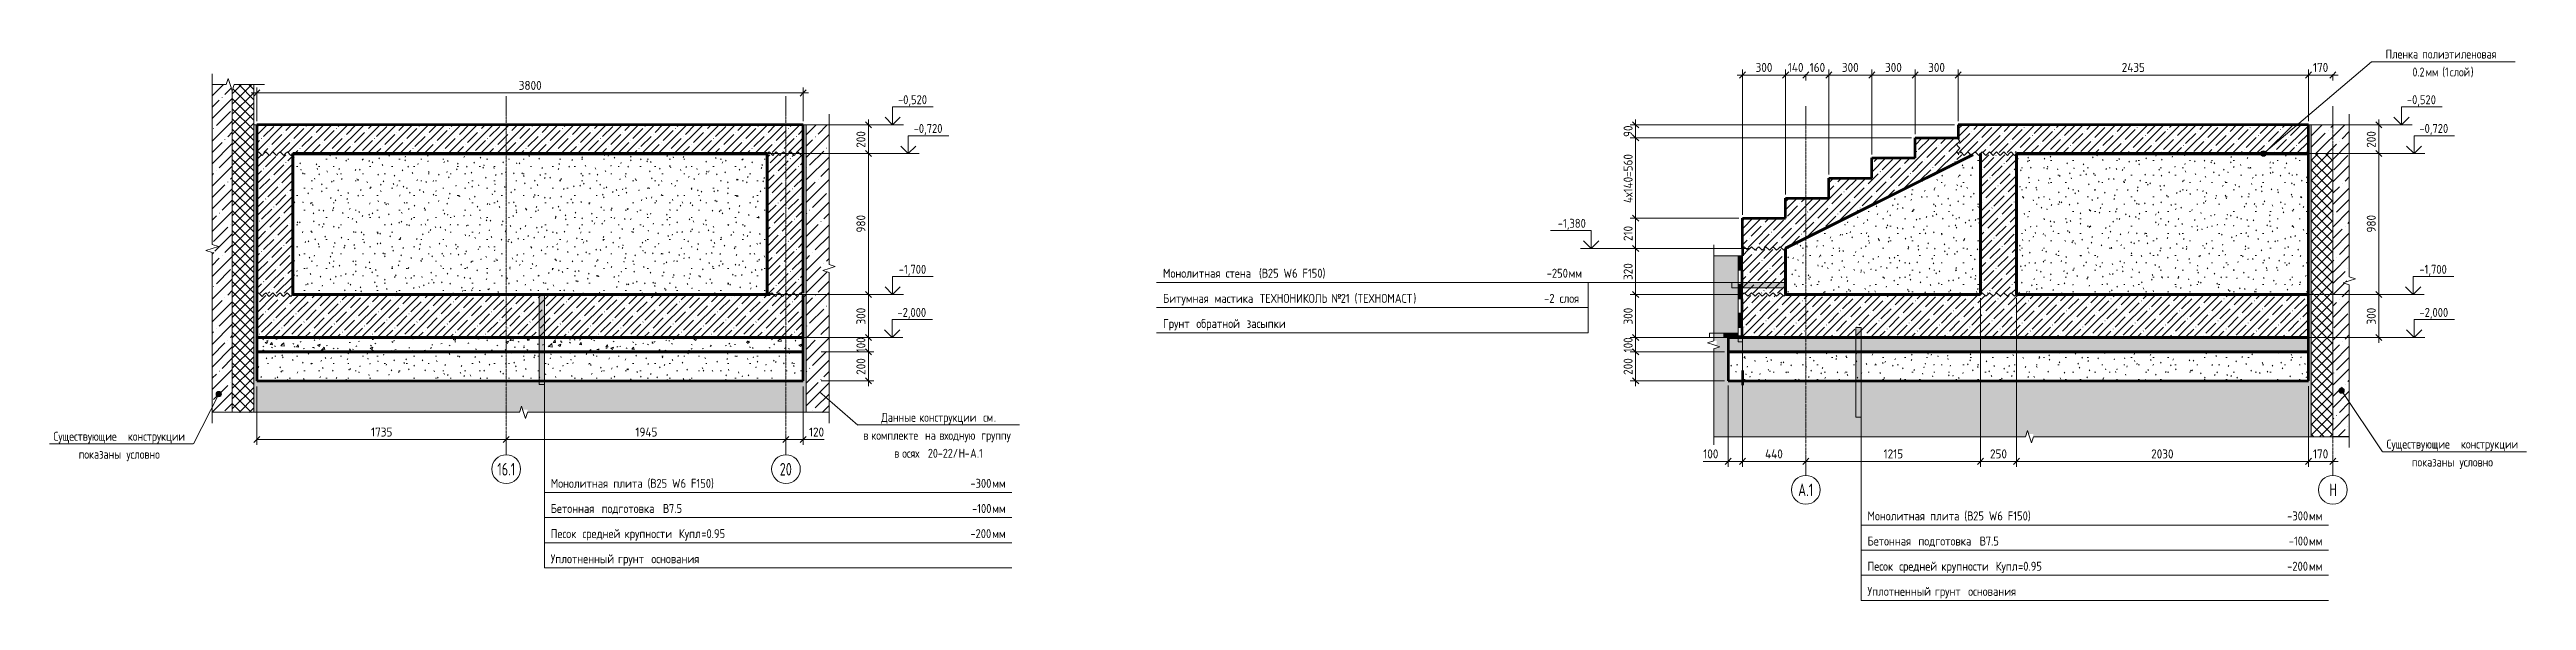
# Model space of a CAD drawing. Header units: millimetres. Extents: x 55945 to 93007, y -3829 to 32717.
# Drawn here: x 65996 to 83221, y -3829 to 5 of the extents above.
import ezdxf

# ---------------------------------------------------------------- set-up
doc = ezdxf.new("R2010")
doc.units = ezdxf.units.MM
doc.linetypes.add('01 Штриховая _2 мм_', pattern=[3, 2, -1])
doc.linetypes.add('02 Штрихпунктирная _20 мм_', pattern=[25, 20, -2.5, 0, -2.5])
for name, color, linetype, lineweight in [('AA_Dim', 7, 'Continuous', 9), ('AA_Dim-25', 7, 'Continuous', 9), ('AA_Linii', 7, 'Continuous', 9), ('AA_Oformlenie', 7, 'Continuous', 9), ('AA_Vinoska', 7, 'Continuous', 9), ('AA_Visotnaya otmetka', 7, 'Continuous', 9), ('AF_Balki', 7, 'Continuous', 20), ('AF_Element', 7, 'Continuous', 20), ('AF_Element_Гидроизоляция', 253, 'Continuous', 20), ('AF_Lestnica', 7, '01 Штриховая _2 мм_', 9), ('AF_Perekritie', 7, 'Continuous', 60), ('AF_Perekritie_Гидроизоляция', 253, 'Continuous', 20), ('AF_Perekritie_Опалубка', 253, 'Continuous', 20), ('AF_Pokritie', 7, 'Continuous', 9), ('AF_Stena', 7, 'Continuous', 60), ('AF_Stena_Опалубка', 253, 'Continuous', 20), ('KR_Fundament', 7, 'Continuous', 20), ('Оси', 7, 'Continuous', 9)]:
    doc.layers.add(name, color=color, linetype=linetype, lineweight=lineweight)
doc.styles.add('GOST Common_1', font='GOST_Common.ttf', dxfattribs={"width": 0.85, "height": 62.5})
doc.styles.add('ISOCPEUR_4', font='isocpeur.TTF', dxfattribs={"width": 0.7, "height": 87.5})
doc.styles.add('ISOCPEUR_5', font='isocpeur.TTF', dxfattribs={"width": 0.9, "height": 62.5})
doc.styles.add('ISOCPEUR_6', font='isocpeur.TTF', dxfattribs={"width": 0.85, "height": 62.5})
doc.dimstyles.new('00_Точн_3_знака__прозр__2', dxfattribs={"dimscale": 304.8, "dimtxt": 62.672186, "dimasz": 0.139436, "dimexe": 0.123031, "dimexo": 0.082021, "dimgap": 0.008202, "dimtad": 1, "dimdec": 3, "dimrnd": 0.001, "dimdsep": 46, "dimtxsty": 'ISOCPEUR_5', "dimblk1": 'OBLIQUE', "dimblk2": 'OBLIQUE', "dimsah": 1, "dimcen": 0.09, "dimdle": 0.123031, "dimazin": 0, "dimtfac": 1, "dimtdec": 4, "dimtix": 1, "dimtmove": 1, "dimatfit": 3, "dimfxl": 1, "dimtvp": 1, "dimtolj": 1, "dimtzin": 0, "dimlwd": 18, "dimlwe": 18, "dimarcsym": 2})
doc.dimstyles.new('00_Точн_3_знака__прозр__3', dxfattribs={"dimscale": 304.8, "dimtxt": 62.672186, "dimasz": 0.139436, "dimexe": 0.123031, "dimexo": 0.082021, "dimgap": 0.008202, "dimtad": 1, "dimdec": 3, "dimrnd": 0.001, "dimdsep": 46, "dimtxsty": 'ISOCPEUR_5', "dimblk1": 'OBLIQUE', "dimblk2": 'OBLIQUE', "dimsah": 1, "dimcen": 0.09, "dimdle": 0.123031, "dimazin": 0, "dimtfac": 1, "dimtdec": 4, "dimtix": 1, "dimtmove": 0, "dimatfit": 3, "dimfxl": 1, "dimtvp": 1, "dimtolj": 1, "dimtzin": 0, "dimlwd": 18, "dimlwe": 18, "dimarcsym": 2})
pattern_1 = [(45, (68452.93, -250), (-56.1266, 56.1266), []), (45, (68509.056, -250), (-56.1266, 56.1266), [99.219, -19.844, 0.8382, -19.006])]
pattern_2 = [(0, (59281.075, -250), (203.2, 50.8), [8.382, -144.018, 8.382, -144.018, -812.8]), (0, (59281.075, -250), (203.2, 50.8), [-304.8, 8.382, -296.418, 8.382, -144.018, -355.6]), (0, (59281.075, -250), (203.2, 50.8), [-762, 8.382, -93.218, 8.382, -245.618]), (120, (59357.275, -224.6), (-145.5941, 150.57636), [8.382, -144.018, 8.382, -144.018, -812.8]), (120, (59357.275, -224.6), (-145.5941, 150.57636), [-304.8, 8.382, -296.418, 8.382, -144.018, -355.6]), (120, (59357.275, -224.6), (-145.5941, 150.57636), [-762, 8.382, -93.218, 8.382, -245.618]), (240, (59382.675, -123), (-57.6059, -201.37636), [8.382, -144.018, 8.382, -144.018, -812.8]), (240, (59382.675, -123), (-57.6059, -201.37636), [-304.8, 8.382, -296.418, 8.382, -144.018, -355.6]), (240, (59382.675, -123), (-57.6059, -201.37636), [-762, 8.382, -93.218, 8.382, -245.618])]
pattern_3 = [(45, (79994.55, -1225), (-56.1266, 56.1266), []), (45, (80050.68, -1225), (-56.1266, 56.1266), [99.219, -19.844, 0.8382, -19.006])]
pattern_4 = [(0, (-29359.246, -1225), (203.2, 50.8), [8.382, -144.018, 8.382, -144.018, -812.8]), (0, (-29359.246, -1225), (203.2, 50.8), [-304.8, 8.382, -296.418, 8.382, -144.018, -355.6]), (0, (-29359.246, -1225), (203.2, 50.8), [-762, 8.382, -93.218, 8.382, -245.618]), (120, (-29283.046, -1199.6), (-145.5941, 150.5764), [8.382, -144.018, 8.382, -144.018, -812.8]), (120, (-29283.046, -1199.6), (-145.5941, 150.5764), [-304.8, 8.382, -296.418, 8.382, -144.018, -355.6]), (120, (-29283.046, -1199.6), (-145.5941, 150.5764), [-762, 8.382, -93.218, 8.382, -245.618]), (240, (-29257.646, -1098), (-57.6059, -201.3764), [8.382, -144.018, 8.382, -144.018, -812.8]), (240, (-29257.646, -1098), (-57.6059, -201.3764), [-304.8, 8.382, -296.418, 8.382, -144.018, -355.6]), (240, (-29257.646, -1098), (-57.6059, -201.3764), [-762, 8.382, -93.218, 8.382, -245.618])]

msp = doc.modelspace()

# ---------------------------------------------------------------- texts
at = {"layer": 'AA_Vinoska', "char_height": 62.5, "attachment_point": 1, "style": 'GOST Common_1'}
for s, insert, width in [('Пленка', (82241.2534, 4.1129), 286.202437), ('\\fGOST Common|b0|i0|c204|p34|;\\W.85; ', (82477.394, 4.1129), 22.146617), ('0.2', (82427.5096, -120.8871), 110.733086), ('полиэтиленовая', (82495.6668, 4.1129), 660.991344), ('мм', (82518.8735, -120.8871), 102.215156), (' (1 ', (82603.2095, -120.8871), 102.215156), ('слой', (82687.5454, -120.8871), 177.172937), ('\\fGOST Common|b0|i0|c204|p34|;\\W.85;)', (82833.7277, -120.8871), 25.553789), ('Данные', (71779.4723, -2523.7076), 298.127539), ('\\fGOST Common|b0|i0|c204|p34|;\\W.85; ', (72025.4521, -2523.7076), 22.146617), ('конструкции', (72043.7249, -2523.7076), 516.186539), ('\\fGOST Common|b0|i0|c204|p34|;\\W.85; ', (72469.6213, -2523.7076), 22.146617), ('см', (72487.8941, -2523.7076), 90.290055), ('\\fGOST Common|b0|i0|c204|p34|;\\W.85;.', (72562.3909, -2523.7076), 18.739445), ('Существующие', (66023.2419, -2655.4424), 604.773008), ('\\fGOST Common|b0|i0|c204|p34|;\\W.85; ', (66522.2295, -2655.4424), 22.146617), ('конструкции', (66540.5023, -2655.4424), 516.186539), ('\\fGOST Common|b0|i0|c204|p34|;\\W.85;в', (71654.416, -2648.7076), 45.99682), ('\\fGOST Common|b0|i0|c204|p34|;\\W.85; ', (71692.3672, -2648.7076), 22.146617), ('комплекте', (71710.64, -2648.7076), 431.007242), ('\\fGOST Common|b0|i0|c204|p34|;\\W.85; ', (72066.2565, -2648.7076), 22.146617), ('на', (72084.5293, -2648.7076), 97.104398), ('\\fGOST Common|b0|i0|c204|p34|;\\W.85; ', (72164.6484, -2648.7076), 22.146617), ('входную', (72182.9212, -2648.7076), 332.199258), ('\\fGOST Common|b0|i0|c204|p34|;\\W.85; ', (72457.013, -2648.7076), 22.146617), ('группу', (72475.2858, -2648.7076), 275.980922), ('Существующие', (82247.8617, -2709.682), 604.773008), ('\\fGOST Common|b0|i0|c204|p34|;\\W.85; ', (82746.8493, -2709.682), 22.146617), ('конструкции', (82765.1221, -2709.682), 516.186539), ('показаны', (66198.8732, -2780.4424), 379.899664), ('\\fGOST Common|b0|i0|c204|p34|;\\W.85; ', (66512.3217, -2780.4424), 22.146617), ('условно', (66530.5945, -2780.4424), 315.163398), ('\\fGOST Common|b0|i0|c204|p34|;\\W.85;в', (71869.466, -2773.7076), 45.99682), ('\\fGOST Common|b0|i0|c204|p34|;\\W.85; ', (71907.4172, -2773.7076), 22.146617), ('осях', (71925.69, -2773.7076), 177.172937), (' 20-22/', (72071.8723, -2773.7076), 298.127539), ('\\fGOST Common|b0|i0|c204|p34|;\\W.85;Н', (72317.8521, -2773.7076), 51.107578), ('\\fGOST Common|b0|i0|c204|p34|;\\W.85;-', (72360.02, -2773.7076), 45.99682), ('\\fGOST Common|b0|i0|c204|p34|;\\W.85;А', (72397.9712, -2773.7076), 57.921922), ('.1', (72445.7616, -2773.7076), 51.107578), ('показаны', (82423.4929, -2834.682), 379.899664), ('\\fGOST Common|b0|i0|c204|p34|;\\W.85; ', (82736.9415, -2834.682), 22.146617), ('условно', (82755.2143, -2834.682), 315.163398)]:
    msp.add_mtext(s, dxfattribs=dict(at, insert=insert, width=width))
at = {"layer": 'AA_Visotnaya otmetka', "char_height": 62.5, "attachment_point": 1, "line_spacing_factor": 1.135194, "style": 'ISOCPEUR_6'}
for s, insert, width in [('-0,520', (71895.9445, -313.5801), 239.899334), ('-0,520', (82389.0852, -313.5801), 239.899334), ('-0,720', (72004.8241, -513.5801), 239.899334), ('-0,720', (82475.8087, -513.5801), 239.899334), ('-1,380', (76484.7189, -1173.5801), 227.11473), ('-1,700', (71901.3946, -1493.5801), 227.11473), ('-1,700', (82475.7215, -1493.5801), 227.11473), ('-2,000', (71892.0992, -1793.5801), 239.899334), ('-2,000', (82476.487, -1793.5801), 239.899334)]:
    msp.add_mtext(s, dxfattribs=dict(at, insert=insert, width=width))
at = {"layer": 'Оси', "char_height": 87.5, "attachment_point": 1, "style": 'ISOCPEUR_4'}
for s, insert, width in [('16.1', (69109.9328, -2872.263), 150.115984), ('20', (71074.0953, -2872.263), 103.818531), ('\\fISOCPEUR|b0|i0|c204|p34|;\\W.7;А', (78156.0883, -3015.6654), 67.34175), ('.1', (78211.6508, -3015.6654), 60.326984), ('\\fISOCPEUR|b0|i0|c204|p34|;\\W.7;Н', (81848.9133, -3015.6654), 60.326984)]:
    msp.add_mtext(s, dxfattribs=dict(at, insert=insert, width=width))

# ---------------------------------------------------------------- blocks, each defined once
blk = doc.blocks.new('песок 1 - песок 1-3674227-1-1_Опл')
at = {"layer": 'AF_Perekritie', "lineweight": 9}
h = blk.add_hatch(dxfattribs=at)
h.set_pattern_fill('FP_3', color=256, style=0, pattern_type=2)
h.set_pattern_definition(pattern_2)
h.paths.add_polyline_path([(61815, -1700), (61815, -721), (58515, -721), (58515, -1700), (60186, -1700)])
at = {"layer": 'AF_Perekritie'}
for p, q in [((61815, -721), (58515, -721)), ((58515, -721), (58515, -1700)), ((61815, -1700), (61815, -721)), ((58515, -1700), (61815, -1700))]:
    blk.add_line(p, q, dxfattribs=at)
blk = doc.blocks.new('Обобщенные модели 1 - Обобщенные модели 1-3677777-1-1_Опл')
at = {"layer": 'AF_Element', "lineweight": 9}
h = blk.add_hatch(dxfattribs=at)
h.set_pattern_fill('FP_3', color=256, style=0, pattern_type=2)
h.set_pattern_definition(pattern_2)
h.paths.add_polyline_path([(60186, -2300), (62065, -2300), (62065, -2100), (58265, -2100), (58265, -2300)])
at = {"layer": 'AF_Element', "lineweight": 60}
for p, q in [((62065, -2100), (58265, -2100)), ((58265, -2100), (58265, -2300)), ((62065, -2300), (62065, -2100)), ((58265, -2300), (62065, -2300))]:
    blk.add_line(p, q, dxfattribs=at)
blk = doc.blocks.new('Последовательность узлов - 3мм масшт20 маскировка-904226-1-1_Опл')
at = {"layer": 'AA_Oformlenie'}
for p, q in [((61815, -720), (61828, -707)), ((61853, -732), (61828, -707)), ((61865, -720), (61853, -732)), ((61865, -720), (61878, -707)), ((61903, -732), (61878, -707)), ((61915, -720), (61903, -732)), ((61915, -720), (61928, -707)), ((61953, -732), (61928, -707)), ((61965, -720), (61953, -732)), ((61965, -720), (61978, -707)), ((62003, -732), (61978, -707)), ((62015, -720), (62003, -732)), ((62015, -720), (62028, -707)), ((62053, -732), (62028, -707)), ((62065, -720), (62053, -732))]:
    blk.add_line(p, q, dxfattribs=at)
blk = doc.blocks.new('011_ЛинияОбрыва _ЭлУзла_Линия_ - Тип 1-3768495-1-1_Опл')
at = {"layer": 'AA_Oformlenie'}
for p, q in [((57955, -2520), (60093, -2520)), ((60148, -2520), (62245, -2520))]:
    blk.add_line(p, q, dxfattribs=at)
blk = doc.blocks.new('011_ЛинияОбрыва _ЭлУзла_Линия_ - Тип 1-3690267-1-1_Опл')
at = {"layer": 'AA_Oformlenie'}
for p, q in [((58052, -240), (57955, -240)), ((58245, -240), (58108, -240))]:
    blk.add_line(p, q, dxfattribs=at)
blk = doc.blocks.new('011_ЛинияОбрыва _ЭлУзла_Линия_ - Тип 1-3768544-1-1_Опл')
at = {"layer": 'AA_Oformlenie'}
for p, q in [((57955, -240), (57955, -1353)), ((57955, -1408), (57955, -2520))]:
    blk.add_line(p, q, dxfattribs=at)
blk = doc.blocks.new('011_ЛинияОбрыва _ЭлУзла_Линия_ - Тип 1-3768436-1-1_Опл')
at = {"layer": 'AA_Oformlenie'}
for p, q in [((62245, -1492), (62245, -520)), ((62245, -2520), (62245, -1548))]:
    blk.add_line(p, q, dxfattribs=at)
blk = doc.blocks.new('Лестницы 1 - Лестницы 1-3673206-2-2_Опл')
at = {"layer": 'AF_Lestnica', "linetype": 'Continuous'}
h = blk.add_hatch(dxfattribs=at)
h.set_pattern_fill('FP_8', color=256, style=0, pattern_type=2)
h.set_pattern_definition([(45, (-29359.246, -1225), (-56.1266, 56.1266), []), (45, (-29303.12, -1225), (-56.1266, 56.1266), [99.219, -19.844, 0.8382, -19.006])])
h.paths.add_polyline_path([(-31285, -1374), (-29992, -728), (-30080, -728), (-30080, -720), (-30093, -720), (-30093, -620), (-30085, -620), (-30085, -610), (-30385, -610), (-30385, -750), (-30685, -750), (-30685, -890), (-30985, -890), (-30985, -1030), (-31285, -1030), (-31285, -1170), (-31585, -1170), (-31585, -1372), (-31285, -1372)])
at = {"layer": 'AF_Lestnica'}
for p, q in [((-30385, -610), (-30385, -750)), ((-30085, -610), (-30385, -610)), ((-30085, -620), (-30085, -610)), ((-30385, -750), (-30685, -750)), ((-30685, -750), (-30685, -890)), ((-30319, -892), (-29992, -728)), ((-30080, -720), (-30085, -720)), ((-30985, -1030), (-31285, -1030)), ((-31285, -1030), (-31285, -1170)), ((-31219, -1342), (-30319, -892)), ((-30685, -890), (-30985, -890)), ((-30985, -890), (-30985, -1030)), ((-31285, -1170), (-31585, -1170)), ((-31585, -1170), (-31585, -1380)), ((-31285, -1374), (-31219, -1342)), ((-31285, -1380), (-31285, -1374))]:
    blk.add_line(p, q, dxfattribs=at)
blk = doc.blocks.new('песок 1 - песок 1-3674227-2-2_Опл')
at = {"layer": 'AF_Perekritie', "lineweight": 9}
h = blk.add_hatch(dxfattribs=at)
h.set_pattern_fill('FP_9', color=256, style=0, pattern_type=2)
h.set_pattern_definition(pattern_4)
h.paths.add_polyline_path([(-27677, -1700), (-27650, -1700), (-27650, -721), (-29680, -721), (-29680, -1700), (-29359, -1700)])
at = {"layer": 'AF_Perekritie'}
for p, q in [((-27650, -721), (-29680, -721)), ((-29680, -721), (-29680, -1700)), ((-27650, -1700), (-27650, -721)), ((-29680, -1700), (-27650, -1700))]:
    blk.add_line(p, q, dxfattribs=at)
blk = doc.blocks.new('песок 2 - песок 1-3674328-2-2_Опл')
at = {"layer": 'AF_Perekritie', "lineweight": 9}
h = blk.add_hatch(dxfattribs=at)
h.set_pattern_fill('FP_9', color=256, style=0, pattern_type=2)
h.set_pattern_definition(pattern_4)
h.paths.add_polyline_path([(-31285, -1700), (-29930, -1700), (-29930, -728), (-29984, -728), (-31285, -1379), (-31285, -1692)])
at = {"layer": 'AF_Perekritie'}
for p, q in [((-29984, -728), (-31285, -1379)), ((-29930, -1700), (-29930, -721)), ((-31285, -1379), (-31285, -1700)), ((-31285, -1700), (-29930, -1700))]:
    blk.add_line(p, q, dxfattribs=at)
blk = doc.blocks.new('Обобщенные модели 1 - Обобщенные модели 1-3677777-2-2_Опл')
at = {"layer": 'AF_Element', "lineweight": 9}
h = blk.add_hatch(dxfattribs=at)
h.set_pattern_fill('FP_9', color=256, style=0, pattern_type=2)
h.set_pattern_definition(pattern_4)
h.paths.add_polyline_path([(-31685, -2300), (-27650, -2300), (-27650, -2100), (-31685, -2100)])
at = {"layer": 'AF_Element', "lineweight": 60}
for p, q in [((-27650, -2100), (-31685, -2100)), ((-31685, -2100), (-31685, -2300)), ((-27650, -2300), (-27650, -2100)), ((-31685, -2300), (-27650, -2300))]:
    blk.add_line(p, q, dxfattribs=at)
blk = doc.blocks.new('Последовательность узлов - 3мм масшт20 маскировка-904226-2-2_Опл')
at = {"layer": 'AA_Oformlenie'}
for p, q in [((-31585, -1380), (-31572.5, -1367.5)), ((-31547.5, -1392.5), (-31572.5, -1367.5)), ((-31535, -1380), (-31522.5, -1367.5)), ((-31497.5, -1392.5), (-31522.5, -1367.5)), ((-31485, -1380), (-31472.5, -1367.5)), ((-31447.5, -1392.5), (-31472.5, -1367.5)), ((-31435, -1380), (-31422.5, -1367.5)), ((-31397.5, -1392.5), (-31422.5, -1367.5)), ((-31385, -1380), (-31372.5, -1367.5)), ((-31347.5, -1392.5), (-31372.5, -1367.5)), ((-31335, -1380), (-31322.5, -1367.5)), ((-31297.5, -1392.5), (-31322.5, -1367.5)), ((-31535, -1380), (-31547.5, -1392.5)), ((-31485, -1380), (-31497.5, -1392.5)), ((-31435, -1380), (-31447.5, -1392.5)), ((-31385, -1380), (-31397.5, -1392.5)), ((-31335, -1380), (-31347.5, -1392.5)), ((-31285, -1380), (-31297.5, -1392.5))]:
    blk.add_line(p, q, dxfattribs=at)
blk = doc.blocks.new('Последовательность узлов - 3мм масшт20 маскировка-V1-2-2_Опл')
at = {"layer": 'AA_Oformlenie'}
for p, q in [((-29930, -1700), (-29917.5, -1687.5)), ((-29892.5, -1712.5), (-29917.5, -1687.5)), ((-29880, -1700), (-29892.5, -1712.5)), ((-29880, -1700), (-29867.5, -1687.5)), ((-29842.5, -1712.5), (-29867.5, -1687.5)), ((-29830, -1700), (-29842.5, -1712.5)), ((-29830, -1700), (-29817.5, -1687.5)), ((-29792.5, -1712.5), (-29817.5, -1687.5)), ((-29780, -1700), (-29792.5, -1712.5)), ((-29780, -1700), (-29767.5, -1687.5)), ((-29742.5, -1712.5), (-29767.5, -1687.5)), ((-29730, -1700), (-29742.5, -1712.5)), ((-29730, -1700), (-29717.5, -1687.5)), ((-29692.5, -1712.5), (-29717.5, -1687.5)), ((-29680, -1700), (-29692.5, -1712.5))]:
    blk.add_line(p, q, dxfattribs=at)
blk = doc.blocks.new('Последовательность узлов - 3мм масшт20 маскировка-V2-2-2_Опл')
at = {"layer": 'AA_Oformlenie'}
for p, q in [((-30077, -717), (-30067.5, -707.5)), ((-30067.5, -707.5), (-30042.5, -732.5)), ((-30030, -720), (-30042.5, -732.5)), ((-30030, -720), (-30017.5, -707.5)), ((-30017.5, -707.5), (-29992.5, -732.5)), ((-29980, -720), (-29992.5, -732.5)), ((-29980, -720), (-29967.5, -707.5)), ((-29967.5, -707.5), (-29942.5, -732.5)), ((-29930, -720), (-29942.5, -732.5))]:
    blk.add_line(p, q, dxfattribs=at)
blk = doc.blocks.new('Последовательность узлов - 3мм масшт20 маскировка-V3-2-2_Опл')
at = {"layer": 'AA_Oformlenie'}
for p, q in [((-30072.5, -632.5), (-30097.5, -657.5)), ((-30085, -670), (-30097.5, -657.5)), ((-30072.5, -682.5), (-30097.5, -707.5)), ((-30085, -620), (-30072.5, -632.5)), ((-30085, -670), (-30072.5, -682.5)), ((-30085, -720), (-30097.5, -707.5))]:
    blk.add_line(p, q, dxfattribs=at)
blk = doc.blocks.new('011_ЛинияОбрыва _ЭлУзла_Линия_ - Тип 1-3686603-2-2_Опл')
at = {"layer": 'AA_Oformlenie'}
for p, q in [((-31785, -2690), (-29618, -2690)), ((-29562, -2690), (-27365, -2690))]:
    blk.add_line(p, q, dxfattribs=at)
blk = doc.blocks.new('011_ЛинияОбрыва _ЭлУзла_Линия_ - Тип 1-3686679-2-2_Опл')
at = {"layer": 'AA_Oformlenie'}
for p, q in [((-31785, -2022), (-31785, -1430)), ((-31785, -2670), (-31785, -2077))]:
    blk.add_line(p, q, dxfattribs=at)
blk = doc.blocks.new('Последовательность узлов - М20-1713677-2-2_Опл')
at = {"layer": 'AA_Oformlenie'}
for points in [[(-31615, -1530), (-31585, -1530), (-31585, -1430), (-31615, -1430)], [(-31615, -1730), (-31585, -1730), (-31585, -1630), (-31615, -1630), (-31615, -1636)], [(-31615, -1930), (-31585, -1930), (-31585, -1830), (-31615, -1830)]]:
    blk.add_hatch(color=256, dxfattribs=at).paths.add_polyline_path(points)
for p, q in [((-31585, -1430), (-31615, -1430)), ((-31615, -1430), (-31615, -1530)), ((-31615, -1430), (-31585, -1430)), ((-31615, -1630), (-31615, -1430)), ((-31615, -1530), (-31585, -1530)), ((-31585, -1530), (-31585, -1430)), ((-31585, -1430), (-31585, -1630)), ((-31585, -1630), (-31615, -1630)), ((-31585, -1630), (-31615, -1630)), ((-31615, -1630), (-31615, -1730)), ((-31615, -1630), (-31585, -1630)), ((-31615, -1830), (-31615, -1630)), ((-31585, -1730), (-31585, -1630)), ((-31585, -1630), (-31585, -1830)), ((-31615, -1730), (-31585, -1730)), ((-31585, -1830), (-31615, -1830)), ((-31585, -1830), (-31615, -1830)), ((-31615, -1830), (-31615, -1930)), ((-31615, -1830), (-31585, -1830)), ((-31615, -2030), (-31615, -1830)), ((-31585, -1930), (-31585, -1830)), ((-31585, -1830), (-31585, -2030)), ((-31615, -1930), (-31585, -1930)), ((-31585, -2030), (-31615, -2030))]:
    blk.add_line(p, q, dxfattribs=at)
blk = doc.blocks.new('Последовательность узлов - М20-V4-2-2_Опл')
at = {"layer": 'AA_Oformlenie'}
blk.add_hatch(color=256, dxfattribs=at).paths.add_polyline_path([(-31615, -2000), (-31615, -1970), (-31715, -1970), (-31715, -2000)])
for p, q in [((-31815, -1970), (-31615, -1970)), ((-31815, -2000), (-31815, -1970)), ((-31615, -2000), (-31815, -2000)), ((-31615, -1970), (-31715, -1970)), ((-31715, -1970), (-31715, -2000)), ((-31715, -2000), (-31615, -2000)), ((-31615, -2000), (-31615, -1970)), ((-31615, -1970), (-31615, -2000))]:
    blk.add_line(p, q, dxfattribs=at)
blk = doc.blocks.new('011_ЛинияОбрыва _ЭлУзла_Линия_ - Тип 1-3689476-2-2_Опл')
at = {"layer": 'AA_Oformlenie'}
for p, q in [((-27365, -1577), (-27365, -520)), ((-27365, -2690), (-27365, -1632))]:
    blk.add_line(p, q, dxfattribs=at)
blk = doc.blocks.new('Ось сетки - d_4мм-2765513-1-1_Опл')
at = {"layer": 'Оси'}
for start, end in [(0, 180), (0, 180), (180, 360), (180, 360)]:
    blk.add_arc((61945, -2915), 100, start, end, dxfattribs=at)
blk = doc.blocks.new('DIMBLOCK20-1-1_Опл')
at = {"layer": 'AA_Dim-25', "lineweight": 18}
for p, q in [((71237, -2340), (71237, -2747)), ((71237, -2710), (71237, -2340)), ((71117, -2715), (71117, -2672)), ((71274, -2710), (71117, -2710)), ((71117, -2710), (71117, -2715)), ((71252, -2710), (71177, -2710)), ((71382, -2710), (71252, -2710))]:
    blk.add_line(p, q, dxfattribs=at)
at = {"layer": 'AA_Dim-25', "lineweight": 30}
for p, q in [((71117, -2710), (71096, -2731)), ((71117, -2710), (71138, -2689)), ((71237, -2710), (71216, -2731)), ((71237, -2710), (71258, -2689))]:
    blk.add_line(p, q, dxfattribs=at)
at = {"layer": 'AA_Dim-25', "color": 0, "lineweight": 18, "insert": (71277, -2626), "char_height": 62.5, "width": 126.29, "attachment_point": 1, "line_spacing_factor": 1.135194, "style": 'ISOCPEUR_5'}
blk.add_mtext('120', dxfattribs=at)
blk = doc.blocks.new('_Oblique')
at = {"color": 0, "linetype": 'ByBlock', "lineweight": -2}
blk.add_line((-0.5, -0.5), (0.5, 0.5), dxfattribs=at)
blk = doc.blocks.new('DIMBLOCK21-1-1_Опл')
at = {"layer": 'AA_Dim-25', "lineweight": 30}
for p, q in [((69172, -2710), (69151, -2731)), ((69172, -2710), (69193, -2689)), ((71117, -2710), (71096, -2731)), ((71117, -2710), (71138, -2689))]:
    blk.add_line(p, q, dxfattribs=at)
at = {"layer": 'AA_Dim-25', "lineweight": 18}
for p, q in [((69172, -2715), (69172, -2672)), ((71117, -2710), (69172, -2710)), ((69172, -2710), (69172, -2715)), ((71117, -2715), (71117, -2672)), ((71117, -2710), (71117, -2715))]:
    blk.add_line(p, q, dxfattribs=at)
at = {"layer": 'AA_Dim-25', "color": 0, "lineweight": 18, "insert": (70070, -2626), "char_height": 62.5, "width": 178.79, "attachment_point": 1, "line_spacing_factor": 1.135194, "style": 'ISOCPEUR_5'}
blk.add_mtext('1945', dxfattribs=at)
blk = doc.blocks.new('DIMBLOCK22-1-1_Опл')
at = {"layer": 'AA_Dim-25', "lineweight": 18}
for p, q in [((67437, -2340), (67437, -2747)), ((67437, -2710), (67437, -2340)), ((69172, -2710), (67437, -2710)), ((69172, -2715), (69172, -2672)), ((69172, -2710), (69172, -2715))]:
    blk.add_line(p, q, dxfattribs=at)
at = {"layer": 'AA_Dim-25', "lineweight": 30}
for p, q in [((67437, -2710), (67416, -2731)), ((67437, -2710), (67458, -2689)), ((69172, -2710), (69151, -2731)), ((69172, -2710), (69193, -2689))]:
    blk.add_line(p, q, dxfattribs=at)
at = {"layer": 'AA_Dim-25', "color": 0, "lineweight": 18, "insert": (68232, -2626), "char_height": 62.5, "width": 173.12, "attachment_point": 1, "line_spacing_factor": 1.135194, "style": 'ISOCPEUR_5'}
blk.add_mtext('1735', dxfattribs=at)
blk = doc.blocks.new('DIMBLOCK23-1-1_Опл')
at = {"layer": 'AA_Dim-25', "lineweight": 18}
for p, q in [((71274, -297), (67399, -297)), ((67437, -495), (67437, -260)), ((67437, -297), (67437, -495)), ((71237, -495), (71237, -260)), ((71237, -297), (71237, -495))]:
    blk.add_line(p, q, dxfattribs=at)
at = {"layer": 'AA_Dim-25', "lineweight": 30}
for p, q in [((67437, -297), (67416, -319)), ((67437, -297), (67458, -276)), ((71237, -297), (71216, -319)), ((71237, -297), (71258, -276))]:
    blk.add_line(p, q, dxfattribs=at)
at = {"layer": 'AA_Dim-25', "color": 0, "lineweight": 18, "insert": (69259, -214), "char_height": 62.5, "width": 187.31, "attachment_point": 1, "line_spacing_factor": 1.135194, "style": 'ISOCPEUR_5'}
blk.add_mtext('3800', dxfattribs=at)
blk = doc.blocks.new('DIMBLOCK24-1-1_Опл')
at = {"layer": 'AA_Dim-25', "lineweight": 30}
for p, q in [((71691, -520), (71670, -499)), ((71691, -520), (71712, -541)), ((71691, -720), (71670, -699)), ((71691, -720), (71712, -741))]:
    blk.add_line(p, q, dxfattribs=at)
at = {"layer": 'AA_Dim-25', "lineweight": 18}
for p, q in [((71691, -482), (71691, -720)), ((71262, -520), (71728, -520)), ((71691, -520), (71262, -520)), ((71012, -720), (71728, -720)), ((71691, -720), (71012, -720))]:
    blk.add_line(p, q, dxfattribs=at)
at = {"layer": 'AA_Dim-25', "color": 0, "lineweight": 18, "insert": (71607, -679), "char_height": 62.5, "width": 140.48, "attachment_point": 1, "rotation": 90, "line_spacing_factor": 1.135194, "style": 'ISOCPEUR_5'}
blk.add_mtext('200', dxfattribs=at)
blk = doc.blocks.new('DIMBLOCK25-1-1_Опл')
at = {"layer": 'AA_Dim-25', "lineweight": 18}
for p, q in [((71012, -720), (71728, -720)), ((71691, -720), (71012, -720)), ((71691, -720), (71691, -1700)), ((71012, -1700), (71728, -1700)), ((71691, -1700), (71012, -1700))]:
    blk.add_line(p, q, dxfattribs=at)
at = {"layer": 'AA_Dim-25', "lineweight": 30}
for p, q in [((71691, -720), (71670, -699)), ((71691, -720), (71712, -741)), ((71691, -1700), (71670, -1679)), ((71691, -1700), (71712, -1721))]:
    blk.add_line(p, q, dxfattribs=at)
at = {"layer": 'AA_Dim-25', "color": 0, "lineweight": 18, "insert": (71607, -1269), "char_height": 62.5, "width": 140.48, "attachment_point": 1, "rotation": 90, "line_spacing_factor": 1.135194, "style": 'ISOCPEUR_5'}
blk.add_mtext('980', dxfattribs=at)
blk = doc.blocks.new('DIMBLOCK26-1-1_Опл')
at = {"layer": 'AA_Dim-25', "lineweight": 18}
for p, q in [((71012, -1700), (71728, -1700)), ((71691, -1700), (71012, -1700)), ((71691, -1700), (71691, -2000)), ((71262, -2000), (71728, -2000)), ((71691, -2000), (71262, -2000))]:
    blk.add_line(p, q, dxfattribs=at)
at = {"layer": 'AA_Dim-25', "lineweight": 30}
for p, q in [((71691, -1700), (71670, -1679)), ((71691, -1700), (71712, -1721)), ((71691, -2000), (71670, -1979)), ((71691, -2000), (71712, -2021))]:
    blk.add_line(p, q, dxfattribs=at)
at = {"layer": 'AA_Dim-25', "color": 0, "lineweight": 18, "insert": (71607, -1909), "char_height": 62.5, "width": 140.48, "attachment_point": 1, "rotation": 90, "line_spacing_factor": 1.135194, "style": 'ISOCPEUR_5'}
blk.add_mtext('300', dxfattribs=at)
blk = doc.blocks.new('DIMBLOCK27-1-1_Опл')
at = {"layer": 'AA_Dim-25', "lineweight": 18}
for p, q in [((71262, -2000), (71728, -2000)), ((71691, -2000), (71262, -2000)), ((71691, -2000), (71691, -2100)), ((71362, -2100), (71728, -2100)), ((71691, -2100), (71362, -2100))]:
    blk.add_line(p, q, dxfattribs=at)
at = {"layer": 'AA_Dim-25', "lineweight": 30}
for p, q in [((71691, -2000), (71670, -1979)), ((71691, -2000), (71712, -2021)), ((71691, -2100), (71670, -2079)), ((71691, -2100), (71712, -2121))]:
    blk.add_line(p, q, dxfattribs=at)
at = {"layer": 'AA_Dim-25', "color": 0, "lineweight": 18, "insert": (71607, -2103), "char_height": 62.5, "width": 126.29, "attachment_point": 1, "rotation": 90, "line_spacing_factor": 1.135194, "style": 'ISOCPEUR_5'}
blk.add_mtext('100', dxfattribs=at)
blk = doc.blocks.new('DIMBLOCK28-1-1_Опл')
at = {"layer": 'AA_Dim-25', "lineweight": 18}
for p, q in [((71362, -2100), (71728, -2100)), ((71691, -2100), (71362, -2100)), ((71691, -2100), (71691, -2338)), ((71362, -2300), (71728, -2300)), ((71691, -2300), (71362, -2300))]:
    blk.add_line(p, q, dxfattribs=at)
at = {"layer": 'AA_Dim-25', "lineweight": 30}
for p, q in [((71691, -2100), (71670, -2079)), ((71691, -2100), (71712, -2121)), ((71691, -2300), (71670, -2279)), ((71691, -2300), (71712, -2321))]:
    blk.add_line(p, q, dxfattribs=at)
at = {"layer": 'AA_Dim-25', "color": 0, "lineweight": 18, "insert": (71607, -2259), "char_height": 62.5, "width": 140.48, "attachment_point": 1, "rotation": 90, "line_spacing_factor": 1.135194, "style": 'ISOCPEUR_5'}
blk.add_mtext('200', dxfattribs=at)
blk = doc.blocks.new('Высотные отметки - Стрелка вверх-400292-1-1_Опл')
at = {"layer": 'AA_Vinoska'}
for p, q in [((62687, -520), (62634, -467)), ((62687, -395), (62969, -395)), ((62687, -520), (62687, -395)), ((62687, -520), (62740, -467)), ((62612, -520), (62762, -520))]:
    blk.add_line(p, q, dxfattribs=at)
blk = doc.blocks.new('010_Флажок - ГИ_МФ_узел 1-3685573-1-1_Опл')
at = {"layer": 'AA_Vinoska'}
blk.add_hatch(color=256, dxfattribs=at).paths.add_polyline_path([(60228, -2327), (60228, -1702), (60265, -1702), (60265, -2327)])
for p, q in [((60265, -1702), (60228, -1702)), ((60228, -1702), (60228, -2327)), ((60265, -1702), (60265, -3077)), ((60265, -2327), (60265, -1702)), ((60228, -2327), (60265, -2327)), ((60265, -3077), (60265, -3252)), ((60265, -3077), (63515, -3077)), ((60265, -3252), (63515, -3252)), ((60265, -3252), (60265, -3427)), ((60265, -3427), (60265, -3602)), ((60265, -3427), (63515, -3427)), ((60265, -3602), (63515, -3602))]:
    blk.add_line(p, q, dxfattribs=at)
blk = doc.blocks.new('010_Текст с выноской - Текст 2 строки _с точкой_-3689527-1-1_Опл')
at = {"layer": 'AA_Vinoska'}
blk.add_line((56824, -2740), (57824, -2740), dxfattribs=at)
blk = doc.blocks.new('010_Текст с выноской - Текст 3 строки-3690473-1-1_Опл')
at = {"layer": 'AA_Vinoska'}
blk.add_line((62445, -2608), (63570, -2608), dxfattribs=at)
blk = doc.blocks.new('Ось сетки - d_4мм-2765513-2-2_Опл')
at = {"layer": 'Оси'}
for start, end in [(0, 180), (0, 180), (180, 0), (180, 0)]:
    blk.add_arc((-27480, -3059), 100, start, end, dxfattribs=at)
blk = doc.blocks.new('DIMBLOCK29-2-2_Опл')
at = {"layer": 'AA_Dim-25', "lineweight": 18}
for p, q in [((77769, -1145), (77769, -135)), ((78069, -1005), (78069, -135)), ((77731, -173), (78069, -173)), ((77769, -173), (77769, -1145)), ((78069, -173), (78069, -1005))]:
    blk.add_line(p, q, dxfattribs=at)
at = {"layer": 'AA_Dim-25', "lineweight": 30}
for p, q in [((77769, -173), (77790, -151)), ((78069, -173), (78090, -151)), ((77769, -173), (77748, -194)), ((78069, -173), (78048, -194))]:
    blk.add_line(p, q, dxfattribs=at)
at = {"layer": 'AA_Dim-25', "color": 0, "lineweight": 18, "insert": (77860, -89), "char_height": 62.5, "width": 140.48, "attachment_point": 1, "line_spacing_factor": 1.135194, "style": 'ISOCPEUR_5'}
blk.add_mtext('300', dxfattribs=at)
blk = doc.blocks.new('DIMBLOCK30-2-2_Опл')
at = {"layer": 'AA_Dim-25', "lineweight": 18}
for p, q in [((78069, -1005), (78069, -135)), ((78209, -168), (78209, -210)), ((78209, -173), (78209, -168)), ((78069, -173), (78209, -173)), ((78069, -173), (78069, -1005))]:
    blk.add_line(p, q, dxfattribs=at)
at = {"layer": 'AA_Dim-25', "lineweight": 30}
for p, q in [((78069, -173), (78090, -151)), ((78209, -173), (78230, -151)), ((78069, -173), (78048, -194)), ((78209, -173), (78188, -194))]:
    blk.add_line(p, q, dxfattribs=at)
at = {"layer": 'AA_Dim-25', "color": 0, "lineweight": 18, "insert": (78084, -89), "char_height": 62.5, "width": 131.97, "attachment_point": 1, "line_spacing_factor": 1.135194, "style": 'ISOCPEUR_5'}
blk.add_mtext('140', dxfattribs=at)
blk = doc.blocks.new('DIMBLOCK31-2-2_Опл')
at = {"layer": 'AA_Dim-25', "lineweight": 30}
for p, q in [((78209, -173), (78230, -151)), ((78369, -173), (78390, -151)), ((78209, -173), (78188, -194)), ((78369, -173), (78348, -194))]:
    blk.add_line(p, q, dxfattribs=at)
at = {"layer": 'AA_Dim-25', "lineweight": 18}
for p, q in [((78209, -168), (78209, -210)), ((78209, -173), (78209, -168)), ((78369, -865), (78369, -135)), ((78209, -173), (78369, -173)), ((78369, -173), (78369, -865))]:
    blk.add_line(p, q, dxfattribs=at)
at = {"layer": 'AA_Dim-25', "color": 0, "lineweight": 18, "insert": (78236, -89), "char_height": 62.5, "width": 126.29, "attachment_point": 1, "line_spacing_factor": 1.135194, "style": 'ISOCPEUR_5'}
blk.add_mtext('160', dxfattribs=at)
blk = doc.blocks.new('DIMBLOCK32-2-2_Опл')
at = {"layer": 'AA_Dim-25', "lineweight": 18}
for p, q in [((78369, -865), (78369, -135)), ((78669, -725), (78669, -135)), ((78369, -173), (78669, -173)), ((78369, -173), (78369, -865)), ((78669, -173), (78669, -725))]:
    blk.add_line(p, q, dxfattribs=at)
at = {"layer": 'AA_Dim-25', "lineweight": 30}
for p, q in [((78369, -173), (78390, -151)), ((78669, -173), (78690, -151)), ((78369, -173), (78348, -194)), ((78669, -173), (78648, -194))]:
    blk.add_line(p, q, dxfattribs=at)
at = {"layer": 'AA_Dim-25', "color": 0, "lineweight": 18, "insert": (78460, -89), "char_height": 62.5, "width": 140.48, "attachment_point": 1, "line_spacing_factor": 1.135194, "style": 'ISOCPEUR_5'}
blk.add_mtext('300', dxfattribs=at)
blk = doc.blocks.new('DIMBLOCK33-2-2_Опл')
at = {"layer": 'AA_Dim-25', "lineweight": 18}
for p, q in [((78669, -725), (78669, -135)), ((78969, -585), (78969, -135)), ((78669, -173), (78969, -173)), ((78669, -173), (78669, -725)), ((78969, -173), (78969, -585))]:
    blk.add_line(p, q, dxfattribs=at)
at = {"layer": 'AA_Dim-25', "lineweight": 30}
for p, q in [((78669, -173), (78690, -151)), ((78969, -173), (78990, -151)), ((78669, -173), (78648, -194)), ((78969, -173), (78948, -194))]:
    blk.add_line(p, q, dxfattribs=at)
at = {"layer": 'AA_Dim-25', "color": 0, "lineweight": 18, "insert": (78760, -89), "char_height": 62.5, "width": 140.48, "attachment_point": 1, "line_spacing_factor": 1.135194, "style": 'ISOCPEUR_5'}
blk.add_mtext('300', dxfattribs=at)
blk = doc.blocks.new('DIMBLOCK34-2-2_Опл')
at = {"layer": 'AA_Dim-25', "lineweight": 18}
for p, q in [((78969, -585), (78969, -135)), ((79269, -495), (79269, -135)), ((78969, -173), (79269, -173)), ((78969, -173), (78969, -585)), ((79269, -173), (79269, -495))]:
    blk.add_line(p, q, dxfattribs=at)
at = {"layer": 'AA_Dim-25', "lineweight": 30}
for p, q in [((78969, -173), (78990, -151)), ((79269, -173), (79290, -151)), ((78969, -173), (78948, -194)), ((79269, -173), (79248, -194))]:
    blk.add_line(p, q, dxfattribs=at)
at = {"layer": 'AA_Dim-25', "color": 0, "lineweight": 18, "insert": (79060, -89), "char_height": 62.5, "width": 140.48, "attachment_point": 1, "line_spacing_factor": 1.135194, "style": 'ISOCPEUR_5'}
blk.add_mtext('300', dxfattribs=at)
blk = doc.blocks.new('DIMBLOCK35-2-2_Опл')
at = {"layer": 'AA_Dim-25', "lineweight": 18}
for p, q in [((79269, -495), (79269, -135)), ((81704, -495), (81704, -135)), ((79269, -173), (81704, -173)), ((79269, -173), (79269, -495)), ((81704, -173), (81704, -495))]:
    blk.add_line(p, q, dxfattribs=at)
at = {"layer": 'AA_Dim-25', "lineweight": 30}
for p, q in [((79269, -173), (79290, -151)), ((81704, -173), (81725, -151)), ((79269, -173), (79248, -194)), ((81704, -173), (81683, -194))]:
    blk.add_line(p, q, dxfattribs=at)
at = {"layer": 'AA_Dim-25', "color": 0, "lineweight": 18, "insert": (80406, -89), "char_height": 62.5, "width": 192.98, "attachment_point": 1, "line_spacing_factor": 1.135194, "style": 'ISOCPEUR_5'}
blk.add_mtext('2435', dxfattribs=at)
blk = doc.blocks.new('DIMBLOCK36-2-2_Опл')
at = {"layer": 'AA_Dim-25', "lineweight": 18}
for p, q in [((81704, -495), (81704, -135)), ((81874, -168), (81874, -210)), ((81874, -173), (81874, -168)), ((81704, -173), (81911, -173)), ((81704, -173), (81704, -495))]:
    blk.add_line(p, q, dxfattribs=at)
at = {"layer": 'AA_Dim-25', "lineweight": 30}
for p, q in [((81704, -173), (81725, -151)), ((81874, -173), (81895, -151)), ((81704, -173), (81683, -194)), ((81874, -173), (81853, -194))]:
    blk.add_line(p, q, dxfattribs=at)
at = {"layer": 'AA_Dim-25', "color": 0, "lineweight": 18, "insert": (81736, -89), "char_height": 62.5, "width": 126.29, "attachment_point": 1, "line_spacing_factor": 1.135194, "style": 'ISOCPEUR_5'}
blk.add_mtext('170', dxfattribs=at)
blk = doc.blocks.new('DIMBLOCK37-2-2_Опл')
at = {"layer": 'AA_Dim-25', "lineweight": 18}
for p, q in [((77769, -2025), (77769, -2899)), ((77769, -2862), (77769, -2025)), ((77669, -2334), (77669, -2899)), ((77669, -2862), (77669, -2334)), ((77496, -2862), (77626, -2862)), ((77626, -2862), (77719, -2862)), ((77631, -2862), (77769, -2862))]:
    blk.add_line(p, q, dxfattribs=at)
at = {"layer": 'AA_Dim-25', "lineweight": 30}
for p, q in [((77669, -2862), (77648, -2883)), ((77669, -2862), (77690, -2840)), ((77769, -2862), (77748, -2883)), ((77769, -2862), (77790, -2840))]:
    blk.add_line(p, q, dxfattribs=at)
at = {"layer": 'AA_Dim-25', "color": 0, "lineweight": 18, "insert": (77496, -2778), "char_height": 62.5, "width": 126.29, "attachment_point": 1, "line_spacing_factor": 1.135194, "style": 'ISOCPEUR_5'}
blk.add_mtext('100', dxfattribs=at)
blk = doc.blocks.new('DIMBLOCK38-2-2_Опл')
at = {"layer": 'AA_Dim-25', "lineweight": 18}
for p, q in [((77769, -2025), (77769, -2899)), ((77769, -2862), (77769, -2025)), ((77769, -2862), (78209, -2862)), ((78209, -2857), (78209, -2899)), ((78209, -2862), (78209, -2857))]:
    blk.add_line(p, q, dxfattribs=at)
at = {"layer": 'AA_Dim-25', "lineweight": 30}
for p, q in [((77769, -2862), (77748, -2883)), ((77769, -2862), (77790, -2840)), ((78209, -2862), (78188, -2883)), ((78209, -2862), (78230, -2840))]:
    blk.add_line(p, q, dxfattribs=at)
at = {"layer": 'AA_Dim-25', "color": 0, "lineweight": 18, "insert": (77926, -2778), "char_height": 62.5, "width": 151.83, "attachment_point": 1, "line_spacing_factor": 1.135194, "style": 'ISOCPEUR_5'}
blk.add_mtext('440', dxfattribs=at)
blk = doc.blocks.new('DIMBLOCK39-2-2_Опл')
at = {"layer": 'AA_Dim-25', "lineweight": 18}
for p, q in [((79424, -1725), (79424, -2899)), ((79424, -2862), (79424, -1725)), ((78209, -2857), (78209, -2899)), ((78209, -2862), (78209, -2857)), ((78209, -2862), (79424, -2862))]:
    blk.add_line(p, q, dxfattribs=at)
at = {"layer": 'AA_Dim-25', "lineweight": 30}
for p, q in [((78209, -2862), (78188, -2883)), ((78209, -2862), (78230, -2840)), ((79424, -2862), (79403, -2883)), ((79424, -2862), (79445, -2840))]:
    blk.add_line(p, q, dxfattribs=at)
at = {"layer": 'AA_Dim-25', "color": 0, "lineweight": 18, "insert": (78750, -2778), "char_height": 62.5, "width": 158.93, "attachment_point": 1, "line_spacing_factor": 1.135194, "style": 'ISOCPEUR_5'}
blk.add_mtext('1215', dxfattribs=at)
blk = doc.blocks.new('DIMBLOCK40-2-2_Опл')
at = {"layer": 'AA_Dim-25', "lineweight": 18}
for p, q in [((79424, -1725), (79424, -2899)), ((79424, -2862), (79424, -1725)), ((79674, -1725), (79674, -2899)), ((79674, -2862), (79674, -1725)), ((79424, -2862), (79674, -2862))]:
    blk.add_line(p, q, dxfattribs=at)
at = {"layer": 'AA_Dim-25', "lineweight": 30}
for p, q in [((79424, -2862), (79403, -2883)), ((79424, -2862), (79445, -2840)), ((79674, -2862), (79653, -2883)), ((79674, -2862), (79695, -2840))]:
    blk.add_line(p, q, dxfattribs=at)
at = {"layer": 'AA_Dim-25', "color": 0, "lineweight": 18, "insert": (79490, -2778), "char_height": 62.5, "width": 140.48, "attachment_point": 1, "line_spacing_factor": 1.135194, "style": 'ISOCPEUR_5'}
blk.add_mtext('250', dxfattribs=at)
blk = doc.blocks.new('DIMBLOCK41-2-2_Опл')
at = {"layer": 'AA_Dim-25', "lineweight": 18}
for p, q in [((79674, -1725), (79674, -2899)), ((79674, -2862), (79674, -1725)), ((81704, -2338), (81704, -2899)), ((81704, -2862), (81704, -2338)), ((79674, -2862), (81704, -2862))]:
    blk.add_line(p, q, dxfattribs=at)
at = {"layer": 'AA_Dim-25', "lineweight": 30}
for p, q in [((79674, -2862), (79653, -2883)), ((79674, -2862), (79695, -2840)), ((81704, -2862), (81683, -2883)), ((81704, -2862), (81725, -2840))]:
    blk.add_line(p, q, dxfattribs=at)
at = {"layer": 'AA_Dim-25', "color": 0, "lineweight": 18, "insert": (80611, -2778), "char_height": 62.5, "width": 187.31, "attachment_point": 1, "line_spacing_factor": 1.135194, "style": 'ISOCPEUR_5'}
blk.add_mtext('2030', dxfattribs=at)
blk = doc.blocks.new('DIMBLOCK42-2-2_Опл')
at = {"layer": 'AA_Dim-25', "lineweight": 18}
for p, q in [((81704, -2338), (81704, -2899)), ((81704, -2862), (81704, -2338)), ((81704, -2862), (81911, -2862)), ((81874, -2857), (81874, -2899)), ((81874, -2862), (81874, -2857))]:
    blk.add_line(p, q, dxfattribs=at)
at = {"layer": 'AA_Dim-25', "lineweight": 30}
for p, q in [((81704, -2862), (81683, -2883)), ((81704, -2862), (81725, -2840)), ((81874, -2862), (81853, -2883)), ((81874, -2862), (81895, -2840))]:
    blk.add_line(p, q, dxfattribs=at)
at = {"layer": 'AA_Dim-25', "color": 0, "lineweight": 18, "insert": (81736, -2778), "char_height": 62.5, "width": 126.29, "attachment_point": 1, "line_spacing_factor": 1.135194, "style": 'ISOCPEUR_5'}
blk.add_mtext('170', dxfattribs=at)
blk = doc.blocks.new('DIMBLOCK43-2-2_Опл')
at = {"layer": 'AA_Dim-25', "lineweight": 18}
for p, q in [((77025, -2000), (76988, -2000)), ((77025, -2000), (77644, -2000)), ((77025, -2100), (76988, -2100)), ((77025, -2338), (77025, -2100)), ((77025, -2100), (77644, -2100)), ((77025, -2300), (76988, -2300)), ((77025, -2300), (77644, -2300))]:
    blk.add_line(p, q, dxfattribs=at)
at = {"layer": 'AA_Dim-25', "lineweight": 30}
for p, q in [((77025, -2000), (77004, -1979)), ((77025, -2000), (77047, -2021)), ((77025, -2100), (77004, -2079)), ((77025, -2100), (77047, -2121)), ((77025, -2300), (77004, -2279)), ((77025, -2300), (77047, -2321))]:
    blk.add_line(p, q, dxfattribs=at)
at = {"layer": 'AA_Dim-25', "color": 0, "lineweight": 18, "insert": (76942, -2259), "char_height": 62.5, "width": 140.48, "attachment_point": 1, "rotation": 90, "line_spacing_factor": 1.135194, "style": 'ISOCPEUR_5'}
blk.add_mtext('200', dxfattribs=at)
blk = doc.blocks.new('_None')
blk = doc.blocks.new('DIMBLOCK44-2-2_Опл')
at = {"layer": 'AA_Dim-25', "lineweight": 18}
for p, q in [((77025, -1700), (76988, -1700)), ((77025, -1700), (77757, -1700)), ((77025, -2000), (76988, -2000)), ((77025, -2100), (77025, -2000)), ((77025, -2000), (77644, -2000)), ((77025, -2100), (76988, -2100)), ((77025, -2100), (77644, -2100))]:
    blk.add_line(p, q, dxfattribs=at)
at = {"layer": 'AA_Dim-25', "lineweight": 30}
for p, q in [((77025, -1700), (77004, -1679)), ((77025, -1700), (77047, -1721)), ((77025, -2000), (77004, -1979)), ((77025, -2000), (77047, -2021)), ((77025, -2100), (77004, -2079)), ((77025, -2100), (77047, -2121))]:
    blk.add_line(p, q, dxfattribs=at)
at = {"layer": 'AA_Dim-25', "color": 0, "lineweight": 18, "insert": (76942, -2103), "char_height": 62.5, "width": 126.29, "attachment_point": 1, "rotation": 90, "line_spacing_factor": 1.135194, "style": 'ISOCPEUR_5'}
blk.add_mtext('100', dxfattribs=at)
blk = doc.blocks.new('DIMBLOCK45-2-2_Опл')
at = {"layer": 'AA_Dim-25', "lineweight": 30}
for p, q in [((77025, -1380), (77004, -1359)), ((77025, -1380), (77047, -1401)), ((77025, -1700), (77004, -1679)), ((77025, -1700), (77047, -1721)), ((77025, -2000), (77004, -1979)), ((77025, -2000), (77047, -2021))]:
    blk.add_line(p, q, dxfattribs=at)
at = {"layer": 'AA_Dim-25', "lineweight": 18}
for p, q in [((77025, -1380), (76988, -1380)), ((77025, -1380), (77744, -1380)), ((77025, -1700), (76988, -1700)), ((77025, -2000), (77025, -1700)), ((77025, -1700), (77757, -1700)), ((77025, -2000), (76988, -2000)), ((77025, -2000), (77644, -2000))]:
    blk.add_line(p, q, dxfattribs=at)
at = {"layer": 'AA_Dim-25', "color": 0, "lineweight": 18, "insert": (76942, -1909), "char_height": 62.5, "width": 140.48, "attachment_point": 1, "rotation": 90, "line_spacing_factor": 1.135194, "style": 'ISOCPEUR_5'}
blk.add_mtext('300', dxfattribs=at)
blk = doc.blocks.new('DIMBLOCK46-2-2_Опл')
at = {"layer": 'AA_Dim-25', "lineweight": 18}
for p, q in [((77025, -1170), (76988, -1170)), ((77025, -1170), (77744, -1170)), ((77025, -1380), (76988, -1380)), ((77025, -1700), (77025, -1380)), ((77025, -1380), (77744, -1380)), ((77025, -1700), (76988, -1700)), ((77025, -1700), (77757, -1700))]:
    blk.add_line(p, q, dxfattribs=at)
at = {"layer": 'AA_Dim-25', "lineweight": 30}
for p, q in [((77025, -1170), (77004, -1149)), ((77025, -1170), (77047, -1191)), ((77025, -1380), (77004, -1359)), ((77025, -1380), (77047, -1401)), ((77025, -1700), (77004, -1679)), ((77025, -1700), (77047, -1721))]:
    blk.add_line(p, q, dxfattribs=at)
at = {"layer": 'AA_Dim-25', "color": 0, "lineweight": 18, "insert": (76942, -1599), "char_height": 62.5, "width": 140.48, "attachment_point": 1, "rotation": 90, "line_spacing_factor": 1.135194, "style": 'ISOCPEUR_5'}
blk.add_mtext('320', dxfattribs=at)
blk = doc.blocks.new('DIMBLOCK47-2-2_Опл')
at = {"layer": 'AA_Dim-25', "lineweight": 18}
for p, q in [((77025, -1170), (76988, -1170)), ((77025, -1380), (77025, -1170)), ((77025, -1170), (77744, -1170)), ((77025, -1380), (76988, -1380)), ((77025, -1380), (77744, -1380))]:
    blk.add_line(p, q, dxfattribs=at)
at = {"layer": 'AA_Dim-25', "lineweight": 30}
for p, q in [((77025, -1170), (77004, -1149)), ((77025, -1170), (77047, -1191)), ((77025, -1380), (77004, -1359)), ((77025, -1380), (77047, -1401))]:
    blk.add_line(p, q, dxfattribs=at)
at = {"layer": 'AA_Dim-25', "color": 0, "lineweight": 18, "insert": (76942, -1328), "char_height": 62.5, "width": 126.29, "attachment_point": 1, "rotation": 90, "line_spacing_factor": 1.135194, "style": 'ISOCPEUR_5'}
blk.add_mtext('210', dxfattribs=at)
blk = doc.blocks.new('DIMBLOCK48-2-2_Опл')
at = {"layer": 'AA_Dim-25', "lineweight": 30}
for p, q in [((77025, -520), (77004, -499)), ((77025, -610), (77004, -589)), ((77025, -520), (77047, -541)), ((77025, -610), (77047, -631)), ((77025, -1170), (77004, -1149)), ((77025, -1170), (77047, -1191))]:
    blk.add_line(p, q, dxfattribs=at)
at = {"layer": 'AA_Dim-25', "lineweight": 18}
for p, q in [((77025, -520), (76988, -520)), ((77025, -610), (76988, -610)), ((77025, -520), (79244, -520)), ((77025, -1170), (77025, -610)), ((77025, -610), (78944, -610)), ((77025, -1170), (76988, -1170)), ((77025, -1170), (77744, -1170))]:
    blk.add_line(p, q, dxfattribs=at)
at = {"layer": 'AA_Dim-25', "color": 0, "lineweight": 18, "insert": (76942, -1064), "char_height": 62.5, "width": 418.6, "attachment_point": 1, "rotation": 90, "line_spacing_factor": 1.135194, "style": 'ISOCPEUR_5'}
blk.add_mtext('4х140=560', dxfattribs=at)
blk = doc.blocks.new('DIMBLOCK49-2-2_Опл')
at = {"layer": 'AA_Dim-25', "lineweight": 30}
for p, q in [((77025, -520), (77004, -499)), ((77025, -610), (77004, -589)), ((77025, -520), (77047, -541)), ((77025, -610), (77047, -631))]:
    blk.add_line(p, q, dxfattribs=at)
at = {"layer": 'AA_Dim-25', "lineweight": 18}
for p, q in [((77025, -610), (77025, -482)), ((77025, -520), (76988, -520)), ((77025, -610), (76988, -610)), ((77025, -520), (79244, -520)), ((77025, -610), (78944, -610))]:
    blk.add_line(p, q, dxfattribs=at)
at = {"layer": 'AA_Dim-25', "color": 0, "lineweight": 18, "insert": (76942, -604), "char_height": 62.5, "width": 93.65, "attachment_point": 1, "rotation": 90, "line_spacing_factor": 1.135194, "style": 'ISOCPEUR_5'}
blk.add_mtext('90', dxfattribs=at)
blk = doc.blocks.new('DIMBLOCK50-2-2_Опл')
at = {"layer": 'AA_Dim-25', "lineweight": 30}
for p, q in [((82194, -520), (82173, -499)), ((82194, -520), (82215, -541)), ((82194, -720), (82173, -699)), ((82194, -720), (82215, -741))]:
    blk.add_line(p, q, dxfattribs=at)
at = {"layer": 'AA_Dim-25', "lineweight": 18}
for p, q in [((82194, -482), (82194, -720)), ((82016, -520), (82231, -520)), ((82194, -520), (82016, -520)), ((82016, -720), (82231, -720)), ((82194, -720), (82016, -720))]:
    blk.add_line(p, q, dxfattribs=at)
at = {"layer": 'AA_Dim-25', "color": 0, "lineweight": 18, "insert": (82110, -679), "char_height": 62.5, "width": 140.48, "attachment_point": 1, "rotation": 90, "line_spacing_factor": 1.135194, "style": 'ISOCPEUR_5'}
blk.add_mtext('200', dxfattribs=at)
blk = doc.blocks.new('DIMBLOCK51-2-2_Опл')
at = {"layer": 'AA_Dim-25', "lineweight": 18}
for p, q in [((82016, -720), (82231, -720)), ((82194, -720), (82016, -720)), ((82194, -720), (82194, -1700)), ((81729, -1700), (82231, -1700)), ((82194, -1700), (81729, -1700))]:
    blk.add_line(p, q, dxfattribs=at)
at = {"layer": 'AA_Dim-25', "lineweight": 30}
for p, q in [((82194, -720), (82173, -699)), ((82194, -720), (82215, -741)), ((82194, -1700), (82173, -1679)), ((82194, -1700), (82215, -1721))]:
    blk.add_line(p, q, dxfattribs=at)
at = {"layer": 'AA_Dim-25', "color": 0, "lineweight": 18, "insert": (82110, -1269), "char_height": 62.5, "width": 140.48, "attachment_point": 1, "rotation": 90, "line_spacing_factor": 1.135194, "style": 'ISOCPEUR_5'}
blk.add_mtext('980', dxfattribs=at)
blk = doc.blocks.new('DIMBLOCK52-2-2_Опл')
at = {"layer": 'AA_Dim-25', "lineweight": 18}
for p, q in [((81729, -1700), (82231, -1700)), ((82194, -1700), (81729, -1700)), ((82194, -1700), (82194, -2037)), ((81729, -2000), (82231, -2000)), ((82194, -2000), (81729, -2000))]:
    blk.add_line(p, q, dxfattribs=at)
at = {"layer": 'AA_Dim-25', "lineweight": 30}
for p, q in [((82194, -1700), (82173, -1679)), ((82194, -1700), (82215, -1721)), ((82194, -2000), (82173, -1979)), ((82194, -2000), (82215, -2021))]:
    blk.add_line(p, q, dxfattribs=at)
at = {"layer": 'AA_Dim-25', "color": 0, "lineweight": 18, "insert": (82110, -1909), "char_height": 62.5, "width": 140.48, "attachment_point": 1, "rotation": 90, "line_spacing_factor": 1.135194, "style": 'ISOCPEUR_5'}
blk.add_mtext('300', dxfattribs=at)
blk = doc.blocks.new('Высотные отметки - Стрелка вверх-400292-2-2_Опл')
at = {"layer": 'AA_Vinoska'}
for p, q in [((-27002, -520), (-27055, -467)), ((-27002, -395), (-26720, -395)), ((-27002, -520), (-27002, -395)), ((-27002, -520), (-26949, -467)), ((-27077, -520), (-26927, -520))]:
    blk.add_line(p, q, dxfattribs=at)
blk = doc.blocks.new('010_Флажок - ГИ_МФ_узел 1-3685573-2-2_Опл')
at = {"layer": 'AA_Vinoska'}
blk.add_hatch(color=256, dxfattribs=at).paths.add_polyline_path([(-30797, -2554), (-30797, -1929), (-30760, -1929), (-30760, -2554)])
for p, q in [((-30760, -1929), (-30797, -1929)), ((-30797, -1929), (-30797, -2554)), ((-30760, -1929), (-30760, -3304)), ((-30760, -2554), (-30760, -1929)), ((-30797, -2554), (-30760, -2554)), ((-30760, -3304), (-30760, -3479)), ((-30760, -3304), (-27510, -3304)), ((-30760, -3479), (-27510, -3479)), ((-30760, -3479), (-30760, -3654)), ((-30760, -3654), (-30760, -3829)), ((-30760, -3654), (-27510, -3654)), ((-30760, -3829), (-27510, -3829))]:
    blk.add_line(p, q, dxfattribs=at)
blk = doc.blocks.new('010_Флажок - ГИ_МФ_узел 2 вер-3687335-2-2_Опл')
at = {"layer": 'AA_Vinoska'}
blk.add_hatch(color=256, dxfattribs=at).paths.add_polyline_path([(-31659, -1653), (-31659, -1616), (-31284, -1616), (-31284, -1653)])
for p, q in [((-35659, -1616), (-32659, -1616)), ((-31284, -1616), (-32659, -1616)), ((-32659, -1791), (-32659, -1616)), ((-31284, -1616), (-31659, -1616)), ((-31659, -1616), (-31659, -1653)), ((-31659, -1653), (-31284, -1653)), ((-31284, -1653), (-31284, -1616)), ((-35659, -1791), (-32659, -1791)), ((-32659, -1966), (-32659, -1791)), ((-35659, -1966), (-32659, -1966))]:
    blk.add_line(p, q, dxfattribs=at)
blk = doc.blocks.new('010_Текст с выноской - Текст 2 строки _с точкой_-3689527-2-2_Опл')
at = {"layer": 'AA_Vinoska'}
blk.add_line((-27133, -2794), (-26133, -2794), dxfattribs=at)

# ---------------------------------------------------------------- dimensions: what is measured, and where the dimension line sits
at = {"layer": 'AA_Dim', "lineweight": 18}
for base, p1, p2, override, picture, middle in [((78068.7959, -172.5839), (77768.7959, -1170), (78068.7959, -1030), {"dimpost": '<>', "dimfxl": 331.058907}, 'DIMBLOCK29-2-2_Опл', (77918.7959, -138.8339)), ((78208.7959, -172.5839), (78068.7959, -1030), (78208.7959, -142.5319), {"dimpost": '<>', "dimfxl": 898.442928}, 'DIMBLOCK30-2-2_Опл', (78138.7959, -138.8339)), ((78368.7959, -172.5839), (78208.7959, -142.5319), (78368.7959, -890), {"dimpost": '<>', "dimfxl": 764.400822}, 'DIMBLOCK31-2-2_Опл', (78288.7959, -138.8339)), ((78668.7959, -172.5839), (78368.7959, -890), (78668.7959, -750), {"dimpost": '<>', "dimfxl": 331.058907}, 'DIMBLOCK32-2-2_Опл', (78518.7959, -138.8339)), ((78968.7959, -172.5839), (78668.7959, -750), (78968.7959, -610), {"dimpost": '<>', "dimfxl": 331.058907}, 'DIMBLOCK33-2-2_Опл', (78818.7959, -138.8339)), ((79268.7959, -172.5839), (78968.7959, -610), (79268.7959, -520), {"dimpost": '<>', "dimfxl": 313.209195}, 'DIMBLOCK34-2-2_Опл', (79118.7959, -138.8339)), ((81703.7959, -172.5839), (79268.7959, -520), (81703.7959, -520), {"dimpost": '<>', "dimfxl": 2435}, 'DIMBLOCK35-2-2_Опл', (80486.2959, -138.8339)), ((81873.7959, -172.5839), (81703.7959, -520), (81873.7959, -142.5319), {"dimpost": '<>', "dimfxl": 413.983326}, 'DIMBLOCK36-2-2_Опл', (81788.7959, -138.8339)), ((67436.9154, -297.4326), (71236.9154, -520), (67436.9154, -520), {"dimpost": '<>', "dimfxl": 3800}, 'DIMBLOCK23-1-1_Опл', (69336.9154, -263.6826)), ((79423.7959, -2861.6922), (78208.7959, -2831.6402), (79423.7959, -1700), {"dimpost": '<>', "dimfxl": 1660.371774}, 'DIMBLOCK39-2-2_Опл', (78816.2959, -2827.9422)), ((79673.7959, -2861.6922), (79423.7959, -1700), (79673.7959, -1700), {"dimpost": '<>', "dimfxl": 250}, 'DIMBLOCK40-2-2_Опл', (79548.7959, -2827.9422)), ((81703.7959, -2861.6922), (79673.7959, -1700), (81703.7959, -2312.9105), {"dimpost": '<>', "dimfxl": 2120.509206}, 'DIMBLOCK41-2-2_Опл', (80688.7959, -2827.9422)), ((78208.7959, -2861.6922), (77768.7959, -2000), (78208.7959, -2831.6402), {"dimpost": '<>', "dimfxl": 940.864145}, 'DIMBLOCK38-2-2_Опл', (77988.7959, -2827.9422)), ((67436.9154, -2709.8102), (69171.9154, -2739.8622), (67436.9154, -2314.5453), {"dimpost": '<>', "dimfxl": 1786.370488}, 'DIMBLOCK22-1-1_Опл', (68304.4154, -2676.0602)), ((81873.7959, -2861.6922), (81703.7959, -2312.9105), (81873.7959, -2831.6402), {"dimpost": '<>', "dimfxl": 545.875847}, 'DIMBLOCK42-2-2_Опл', (81788.7959, -2827.9422)), ((69171.9154, -2709.8102), (71116.9154, -2739.8622), (69171.9154, -2739.8622), {"dimpost": '<>', "dimfxl": 1945}, 'DIMBLOCK21-1-1_Опл', (70144.4154, -2676.0602))]:
    dim = msp.add_linear_dim(base=base, p1=p1, p2=p2, dimstyle='00_Точн_3_знака__прозр__3', override=override, dxfattribs=at)
    dim.commit()
    dim.dimension.update_dxf_attribs({"geometry": picture, "text_midpoint": middle})
for base, p1, p2, override, picture, middle in [((71690.7575, -720), (71236.9154, -520), (70986.7922, -720), {"dimpost": '<>', "dimfxl": 320.252437}, 'DIMBLOCK24-1-1_Опл', (71657.0075, -620)), ((82193.9287, -720), (81990.9879, -520), (81990.9879, -720), {"dimpost": '<>', "dimfxl": 200}, 'DIMBLOCK50-2-2_Опл', (82160.1787, -620)), ((71690.7575, -1700), (70986.7922, -720), (70986.9154, -1700), {"dimpost": '<>', "dimfxl": 980.000008}, 'DIMBLOCK25-1-1_Опл', (71657.0075, -1210)), ((82193.9287, -1700), (81990.9879, -720), (81703.7959, -1700), {"dimpost": '<>', "dimfxl": 1021.214593}, 'DIMBLOCK51-2-2_Опл', (82160.1787, -1210)), ((71690.7575, -2000), (70986.9154, -1700), (71236.9154, -2000), {"dimpost": '<>', "dimfxl": 390.512484}, 'DIMBLOCK26-1-1_Опл', (71657.0075, -1850)), ((82193.9287, -2000), (81703.7959, -1700), (81703.7959, -2000), {"dimpost": '<>', "dimfxl": 300}, 'DIMBLOCK52-2-2_Опл', (82160.1787, -1850)), ((71690.7575, -2100), (71236.9154, -2000), (71336.9154, -2100), {"dimpost": '<>', "dimfxl": 141.421356}, 'DIMBLOCK27-1-1_Опл', (71657.0075, -2050)), ((71690.7575, -2300), (71336.9154, -2100), (71336.9154, -2300), {"dimpost": '<>', "dimfxl": 200}, 'DIMBLOCK28-1-1_Опл', (71657.0075, -2200))]:
    dim = msp.add_linear_dim(base=base, p1=p1, p2=p2, angle=90, dimstyle='00_Точн_3_знака__прозр__3', override=override, dxfattribs=at)
    dim.commit()
    dim.dimension.update_dxf_attribs({"geometry": picture, "text_midpoint": middle})
for base, p1, p2, text, override, picture, middle in [((77025.4915, -610), (77768.7959, -1170), (78968.7959, -610), '4х140=560', {"dimpost": '<>', "dimblk1": 'None', "dimblk2": 'None', "dimsah": 1, "dimfxl": 1324.235629}, 'DIMBLOCK48-2-2_Опл', (76991.7415, -890)), ((77025.4915, -520), (78968.7959, -610), (79268.7959, -520), '90', {"dimpost": '<>', "dimblk1": 'None', "dimblk2": 'None', "dimsah": 1, "dimfxl": 313.209195}, 'DIMBLOCK49-2-2_Опл', (76991.7415, -565)), ((77025.4915, -1380), (77781.6039, -1700), (77768.7959, -1380), '320', {"dimpost": '<>', "dimblk1": 'None', "dimblk2": 'None', "dimsah": 1, "dimfxl": 320.256218}, 'DIMBLOCK46-2-2_Опл', (76991.7415, -1540)), ((77025.4915, -1170), (77768.7959, -1380), (77768.7959, -1170), '210', {"dimpost": '<>', "dimblk1": 'None', "dimblk2": 'None', "dimsah": 1, "dimfxl": 210}, 'DIMBLOCK47-2-2_Опл', (76991.7415, -1275)), ((77025.4915, -1700), (77668.6354, -2000), (77781.6039, -1700), '300', {"dimpost": '<>', "dimblk1": 'None', "dimblk2": 'None', "dimsah": 1, "dimfxl": 320.564968}, 'DIMBLOCK45-2-2_Опл', (76991.7415, -1850)), ((77025.4915, -2000), (77668.7959, -2100), (77668.6354, -2000), '100', {"dimpost": '<>', "dimblk1": 'None', "dimblk2": 'None', "dimsah": 1, "dimfxl": 100.000129}, 'DIMBLOCK44-2-2_Опл', (76991.7415, -2050)), ((77025.4915, -2100), (77668.7959, -2300), (77668.7959, -2100), '200', {"dimpost": '<>', "dimblk1": 'None', "dimblk2": 'None', "dimsah": 1, "dimfxl": 200}, 'DIMBLOCK43-2-2_Опл', (76991.7415, -2200))]:
    dim = msp.add_linear_dim(base=base, p1=p1, p2=p2, angle=90, text=text, dimstyle='00_Точн_3_знака__прозр__3', override=override, dxfattribs=at)
    dim.commit()
    dim.dimension.update_dxf_attribs({"geometry": picture, "text_midpoint": middle})
for base, p1, p2, override, picture, middle in [((77768.7959, -2861.6922), (77668.7959, -2308.6449), (77768.7959, -2000), {"dimpost": '<>', "dimfxl": 324.440547}, 'DIMBLOCK37-2-2_Опл', (77558.7705, -2819.4389)), ((71116.9154, -2709.8102), (71236.9154, -2314.5453), (71116.9154, -2739.8622), {"dimpost": '<>', "dimfxl": 441.921396}, 'DIMBLOCK20-1-1_Опл', (71339.7208, -2667.557))]:
    dim = msp.add_linear_dim(base=base, p1=p1, p2=p2, dimstyle='00_Точн_3_знака__прозр__2', override=override, dxfattribs=at)
    dim.commit()
    dim.dimension.update_dxf_attribs({"geometry": picture, "text_midpoint": middle, "dimtype": 160})

# ---------------------------------------------------------------- hatches: boundary and pattern name
at = {"layer": 'AA_Oformlenie'}
h = msp.add_hatch(dxfattribs=at)
h.set_pattern_fill('FP_7', color=250, style=0, pattern_type=2)
h.set_pattern_definition([(45, (68452.93, -250), (-78.5772, 78.5772), []), (45, (68531.51, -250), (-78.5772, 78.5772), [138.906, -27.781, 0.8382, -26.943])])
h.paths.add_polyline_path([(67170.2167, -2520.4825), (67266.9154, -2520.4825), (67266.9154, -279.3648), (67265.6654, -283.3013), (67251.9154, -240), (67251.9154, -259.6264), (67223.7611, -259.6264), (67223.7611, -240), (67126.9154, -240), (67126.9154, -1352.7413), (67170.2167, -1366.4913), (67126.9154, -1380.2413), (67146.5418, -1380.2413), (67146.5418, -1408.3956), (67126.9154, -1408.3956), (67126.9154, -2520.4825)])
h.paths.add_polyline_path([(71416.9154, -2520.4825), (71416.9154, -1547.7413), (71373.6142, -1533.9913), (71416.9154, -1520.2413), (71397.2891, -1520.2413), (71397.2891, -1492.0869), (71416.9154, -1492.0869), (71416.9154, -520), (71256.9154, -520), (71256.9154, -2520.4825)])
h = msp.add_hatch(dxfattribs=at)
h.set_pattern_fill('FP_6', color=250, style=0, pattern_type=2)
h.set_pattern_definition([(45, (68452.93, -250), (-35.3553, 35.3553), []), (135, (68452.93, -250), (-35.3553, -35.3553), [])])
h.paths.add_polyline_path([(67266.9154, -2520.4825), (67416.9154, -2520.4825), (67416.9154, -240), (67279.4154, -240), (67266.9154, -279.3648), (67266.9154, -283.3013)])
h = msp.add_hatch(dxfattribs=at)
h.set_pattern_fill('FP_5', color=250, style=0, pattern_type=2)
h.set_pattern_definition([(228.013, (68635.809, 4), (-2031.99144, -2286.00794), [34.172, -3383.048]), (184.97, (68612.949, -21.4), (3047.99862, 254.013734), [58.64, -5805.405]), (132.51, (68554.529, -26.48), (2539.97812, -2794.01959), [41.348, -4093.472]), (267.274, (68455.469, -89.98), (253.972893, 5080.00167), [53.4, -5286.644]), (292.834, (68452.929, -143.32), (-1270.018216, 3047.992396), [52.363, -5183.981]), (357.274, (68473.249, -191.58), (-5080.00167, 253.972893), [53.4, -5286.644]), (37.694, (68526.589, -194.12), (-3302.011032, -2539.986107), [70.619, -6991.312]), (72.255, (68582.469, -150.94), (1778.031558, 5587.989563), [66.672, -6600.526]), (121.43, (68602.789, -87.44), (-2032.025225, 3301.984438), [53.581, -5304.555]), (175.236, (68574.849, -41.72), (2793.99806, -254.01689), [61.171, -2997.394]), (222.397, (68513.889, -36.64), (-3048.021364, -2793.976117), [79.108, -7831.677]), (138.814, (68706.93, -92.52), (-1777.99827, 1524.00296), [27, -2673.056]), (171.469, (68686.609, -74.74), (3301.998057, -508.014042), [51.368, -5085.464]), (225, (68635.8, -67.12), (3e-14, -254), [35.921, -323.289]), (203.199, (68618.03, -36.64), (1269.99626, 508.00885), [19.344, -1915.062]), (291.801, (68600.25, -44.26), (-253.9944, 762.00245), [27.357, -1340.475]), (30.964, (68610.41, -69.66), (761.99727, 508.0033), [44.432, -1436.63]), (161.565, (68648.51, -46.8), (507.9998, -254.0006), [32.129, -771.09]), (16.389, (68452.929, -44.26), (2540.00709, 761.975967), [45.009, -4455.883]), (70.346, (68496.109, -31.56), (-1016.00879, -2793.99714), [37.76, -3738.222]), (293.199, (68648.51, 4), (-508.00885, 1269.99626), [38.688, -1895.718]), (343.61, (68663.749, -31.56), (-2539.99379, 762.0203), [45.009, -4455.883]), (339.444, (68452.93, -201.74), (-1270.00078, 507.99866), [43.404, -2126.773]), (294.775, (68493.569, -216.98), (-1269.99309, 2794.00269), [36.367, -3600.359]), (66.801, (68651.05, -250), (508.00885, 1269.99626), [38.688, -1895.718]), (17.354, (68666.289, -214.44), (-3302.00006, -1015.99885), [42.578, -4215.238]), (69.444, (68526.59, -250), (-507.99866, -1270.00078), [21.702, -2148.475]), (101.31, (68635.81, -250), (-254.0008, 1016.0003), [12.951, -1282.199]), (165.964, (68633.27, -237.3), (762.0014, -253.9968), [52.363, -994.905]), (186.009, (68582.469, -224.6), (2540.000243, 253.999726), [48.527, -4804.136]), (303.69, (68610.41, -92.52), (-253.9991, 508), [36.632, -879.178]), (353.157, (68630.729, -123), (4317.998074, -508.016712), [63.956, -6331.601]), (60.945, (68694.23, -130.62), (-1016.01265, -1777.99294), [26.151, -2588.939]), (90, (68706.93, -107.76), (-254, 254), [15.24, -238.76]), (120.256, (68577.389, -216.98), (1015.98679, -1778.00772), [35.287, -3493.394]), (48.013, (68559.609, -186.5), (2031.99144, 2286.00794), [68.344, -3348.876]), (0, (68605.33, -135.7), (254, 254), [66.04, -187.96]), (325.305, (68671.369, -135.7), (-2540.00538, 1777.99317), [40.161, -3975.932]), (254.055, (68704.39, -158.56), (-253.9927, -1016.00235), [36.983, -1812.165]), (207.646, (68694.229, -194.12), (-4825.999284, -2540.001884), [60.215, -5961.246]), (175.426, (68640.889, -222.06), (-3301.999344, 254.004155), [63.703, -6306.585])])
h.paths.add_polyline_path([(69357.9828, -2520.4825), (71256.9154, -2520.4825), (71256.9154, -1708), (71236.9154, -1708), (71236.9154, -2300), (67436.9154, -2300), (67436.9154, -520), (67416.9154, -520), (67416.9154, -2520.4825), (69264.4154, -2520.4825), (69278.1654, -2477.1813), (69291.9154, -2520.4825), (69291.9154, -2500.8562), (69320.0698, -2500.8562), (69320.0698, -2520.4825)])
h.paths.add_polyline_path([(71236.9154, -1692), (71256.9154, -1692), (71256.9154, -520), (71236.9154, -520), (71236.9154, -728)])
h = msp.add_hatch(dxfattribs=at)
h.set_pattern_fill('FP_11', color=250, style=0, pattern_type=2)
h.set_pattern_definition([(228.013, (80177.43, -971), (-2031.99144, -2286.00794), [34.172, -3383.048]), (184.97, (80154.57, -996.4), (3047.99862, 254.013734), [58.64, -5805.405]), (132.51, (80096.15, -1001.48), (2539.97812, -2794.01959), [41.348, -4093.472]), (267.274, (79997.09, -1064.98), (253.972893, 5080.00167), [53.4, -5286.644]), (292.834, (79994.55, -1118.32), (-1270.018216, 3047.992396), [52.363, -5183.981]), (357.274, (80014.87, -1166.58), (-5080.00167, 253.972893), [53.4, -5286.644]), (37.694, (80068.21, -1169.12), (-3302.011032, -2539.986107), [70.619, -6991.312]), (72.255, (80124.09, -1125.94), (1778.031558, 5587.989563), [66.672, -6600.526]), (121.43, (80144.41, -1062.44), (-2032.025225, 3301.984438), [53.581, -5304.555]), (175.236, (80116.47, -1016.72), (2793.99806, -254.01689), [61.171, -2997.394]), (222.397, (80055.51, -1011.64), (-3048.021364, -2793.976117), [79.108, -7831.677]), (138.814, (80248.55, -1067.52), (-1777.99827, 1524.00296), [27, -2673.056]), (171.469, (80228.23, -1049.74), (3301.998057, -508.01404), [51.368, -5085.464]), (225, (80177.43, -1042.12), (3e-14, -254), [35.921, -323.289]), (203.199, (80159.65, -1011.64), (1269.99626, 508.00885), [19.344, -1915.062]), (291.801, (80141.87, -1019.26), (-253.9944, 762.00245), [27.357, -1340.475]), (30.964, (80152.03, -1044.66), (761.99727, 508.0033), [44.432, -1436.63]), (161.565, (80190.13, -1021.8), (507.9998, -254.0006), [32.129, -771.09]), (16.389, (79994.55, -1019.26), (2540.00709, 761.97597), [45.009, -4455.883]), (70.346, (80037.73, -1006.56), (-1016.00879, -2793.99714), [37.76, -3738.222]), (293.199, (80190.13, -971), (-508.00885, 1269.99626), [38.688, -1895.718]), (343.61, (80205.37, -1006.56), (-2539.99379, 762.0203), [45.009, -4455.883]), (339.444, (79994.55, -1176.74), (-1270.00078, 507.99866), [43.404, -2126.773]), (294.775, (80035.19, -1191.98), (-1269.99309, 2794.00269), [36.367, -3600.359]), (66.801, (80192.67, -1225), (508.00885, 1269.99626), [38.688, -1895.718]), (17.354, (80207.91, -1189.44), (-3302.00006, -1015.99885), [42.578, -4215.238]), (69.444, (80068.21, -1225), (-507.99866, -1270.00078), [21.702, -2148.475]), (101.31, (80177.43, -1225), (-254.0008, 1016.0003), [12.951, -1282.199]), (165.964, (80174.89, -1212.3), (762.0014, -253.9968), [52.363, -994.905]), (186.009, (80124.09, -1199.6), (2540.00024, 253.999726), [48.527, -4804.136]), (303.69, (80152.03, -1067.52), (-253.9991, 508), [36.632, -879.178]), (353.157, (80172.35, -1098), (4317.998074, -508.016712), [63.956, -6331.601]), (60.945, (80235.85, -1105.62), (-1016.01265, -1777.99294), [26.151, -2588.939]), (90, (80248.55, -1082.76), (-254, 254), [15.24, -238.76]), (120.256, (80119.01, -1191.98), (1015.98679, -1778.00772), [35.287, -3493.394]), (48.013, (80101.23, -1161.5), (2031.99144, 2286.00794), [68.344, -3348.876]), (0, (80146.95, -1110.7), (254, 254), [66.04, -187.96]), (325.305, (80212.99, -1110.7), (-2540.00538, 1777.99317), [40.161, -3975.932]), (254.055, (80246.01, -1133.56), (-253.9927, -1016.00235), [36.983, -1812.165]), (207.646, (80235.85, -1169.12), (-4825.999284, -2540.001884), [60.215, -5961.246]), (175.426, (80182.51, -1197.06), (-3301.999344, 254.004155), [63.703, -6306.585])])
h.paths.add_polyline_path([(81723.7959, -2690), (81723.7959, -520), (81703.7959, -520), (81703.7959, -2300), (77668.7959, -2300), (77668.7959, -2000), (77638.7959, -2000), (77638.7959, -1970), (77738.7959, -1970), (77738.7959, -1430), (77568.7959, -1430), (77568.7959, -2021.8457), (77588.4223, -2021.8457), (77588.4223, -2050), (77568.7959, -2050), (77612.0972, -2063.75), (77568.7959, -2077.5), (77568.7959, -2690), (79736.2959, -2690), (79750.0459, -2646.6987), (79763.7959, -2690), (79763.7959, -2670.3736), (79791.9503, -2670.3736), (79791.9503, -2690), (81721.1293, -2690)])
h = msp.add_hatch(dxfattribs=at)
h.set_pattern_fill('FP_13', color=250, style=0, pattern_type=2)
h.set_pattern_definition([(45, (79994.55, -1225), (-78.577, 78.577), []), (45, (80073.13, -1225), (-78.577, 78.577), [138.906, -27.781, 0.838, -26.943])])
h.paths.add_polyline_path([(81988.7959, -2688.0276), (81988.7959, -1632.5), (81945.4947, -1618.75), (81988.7959, -1605), (81969.1696, -1605), (81969.1696, -1576.8457), (81988.7959, -1576.8457), (81988.7959, -520), (81723.7959, -520), (81723.7959, -720), (81873.7959, -720), (81873.7959, -2688.0276), (81945.4947, -2688.0276)])
h = msp.add_hatch(dxfattribs=at)
h.set_pattern_fill('FP_12', color=250, style=0, pattern_type=2)
h.set_pattern_definition([(45, (79994.55, -1225), (-35.3553, 35.3553), []), (135, (79994.55, -1225), (-35.3553, -35.3553), [])])
h.paths.add_polyline_path([(81723.7959, -2690), (81873.7959, -2690), (81873.7959, -720), (81723.7959, -720), (81723.7959, -2688.0276)])
at = {"layer": 'AA_Vinoska'}
h = msp.add_hatch(color=256, dxfattribs=at)
edge = h.paths.add_edge_path()
edge.add_arc((81391.7813, -719.3351), 18.75, 0, 360)
h = msp.add_hatch(color=256, dxfattribs=at)
edge = h.paths.add_edge_path()
edge.add_arc((67173.0575, -2392.8601), 18.75, 0, 360)
h = msp.add_hatch(color=256, dxfattribs=at)
edge = h.paths.add_edge_path()
edge.add_arc((81935.0389, -2368.9143), 18.75, 0, 360)
at = {"layer": 'AF_Perekritie', "lineweight": 9}
h = msp.add_hatch(dxfattribs=at)
h.set_pattern_fill('FP_2', color=256, style=0, pattern_type=2)
h.set_pattern_definition(pattern_1)
h.paths.add_polyline_path([(67686.9154, -720), (70986.9154, -720), (70986.9154, -712), (71236.9154, -712), (71236.9154, -520), (67436.9154, -520), (67436.9154, -712), (67686.9154, -712)])
h = msp.add_hatch(dxfattribs=at)
h.set_pattern_fill('FP_8', color=256, style=0, pattern_type=2)
h.set_pattern_definition(pattern_3)
h.paths.add_polyline_path([(81703.7959, -720), (81703.7959, -520), (79268.7959, -520), (79268.7959, -620), (79276.7959, -620), (79276.7959, -712), (79673.7959, -712), (79673.7959, -720), (81633.5737, -720)])
h = msp.add_hatch(dxfattribs=at)
h.set_pattern_fill('FP_2', color=256, style=0, pattern_type=2)
h.set_pattern_definition(pattern_1)
h.paths.add_polyline_path([(67486.9154, -2000), (71236.9154, -2000), (71236.9154, -1708), (71006.9154, -1708), (71006.9154, -1700), (67686.9154, -1700), (67686.9154, -1708), (67436.9154, -1708), (67436.9154, -2000), (67449.9006, -2000)])
h = msp.add_hatch(dxfattribs=at)
h.set_pattern_fill('FP_8', color=256, style=0, pattern_type=2)
h.set_pattern_definition(pattern_3)
h.paths.add_polyline_path([(81703.7959, -2000), (81703.7959, -1700), (79673.7959, -1700), (79673.7959, -1708), (79423.7959, -1708), (79423.7959, -1700), (78068.7959, -1700), (78068.7959, -1708), (77768.7959, -1708), (77768.7959, -2000), (81690.4626, -2000)])
at = {"layer": 'AF_Pokritie'}
h = msp.add_hatch(dxfattribs=at)
h.set_pattern_fill('FP_4', color=256, style=0, pattern_type=2)
h.set_pattern_definition([(50, (68452.93, -250), (182.185, -15.939), [19.05, -209.55]), (355, (68452.93, -250), (-35.242, 191.057), [15.24, -167.64]), (100.451, (68468.11, -251.33), (146.9425, 175.117), [16.19, -178.09]), (46.184, (68452.93, -199.2), (271.079, -42.043), [28.575, -314.325]), (96.636, (68475.52, -202.7), (237.403, 247.427), [24.285, -267.135]), (351.184, (68452.93, -199.2), (237.405, 247.425), [22.86, -251.46]), (21, (68478.33, -211.9), (151.615, -102.2655), [19.05, -209.55]), (326, (68478.33, -211.9), (61.802, 184.188), [15.24, -167.64]), (71.451, (68490.96, -220.42), (213.417, 81.921), [16.19, -178.09]), (37.5, (68452.93, -250), (3.0883, 84.5551), [8.382, -157.226, 8.382, -161.798, -168.275]), (37.5, (68452.93, -250), (3.0883, 84.5551), [-335.788, 8.382, -159.893]), (7.5, (68452.93, -250), (66.8194, 100.1807), [8.382, -88.646, 8.382, -153.416, -64.135]), (7.5, (68452.93, -250), (66.8194, 100.1807), [-258.826, 8.382, -55.753]), (327.5, (68396.29, -250), (135.5905, -5.7289), [8.382, -55.118, 8.382, -189.738, -262.89]), (327.5, (68396.29, -250), (135.5905, -5.7289), [-261.62, 8.382, -254.508]), (317.5, (68370.89, -250), (148.129, 25.4268), [8.382, -74.168, 8.382, -123.19, -186.69]), (317.5, (68370.89, -250), (148.129, 25.4268), [-214.122, 8.382, -178.308])])
h.paths.add_polyline_path([(67436.9154, -2100), (71236.9154, -2100), (71236.9154, -2000), (67436.9154, -2000)])
h = msp.add_hatch(dxfattribs=at)
h.set_pattern_fill('FP_10', color=256, style=0, pattern_type=2)
h.set_pattern_definition([(50, (79994.55, -1225), (182.185, -15.939), [19.05, -209.55]), (355, (79994.55, -1225), (-35.242, 191.057), [15.24, -167.64]), (100.451, (80009.73, -1226.33), (146.943, 175.117), [16.19, -178.09]), (46.184, (79994.55, -1174.2), (271.079, -42.043), [28.575, -314.325]), (96.636, (80017.14, -1177.7), (237.403, 247.427), [24.285, -267.135]), (351.184, (79994.55, -1174.2), (237.405, 247.425), [22.86, -251.46]), (21, (80019.95, -1186.9), (151.615, -102.2655), [19.05, -209.55]), (326, (80019.95, -1186.9), (61.802, 184.188), [15.24, -167.64]), (71.451, (80032.58, -1195.42), (213.417, 81.921), [16.19, -178.09]), (37.5, (79994.55, -1225), (3.0883, 84.555), [8.382, -157.226, 8.382, -161.798, -168.275]), (37.5, (79994.55, -1225), (3.0883, 84.555), [-335.788, 8.382, -159.893]), (7.5, (79994.55, -1225), (66.8194, 100.1807), [8.382, -88.646, 8.382, -153.416, -64.135]), (7.5, (79994.55, -1225), (66.8194, 100.1807), [-258.826, 8.382, -55.753]), (327.5, (79937.91, -1225), (135.5905, -5.729), [8.382, -55.118, 8.382, -189.738, -262.89]), (327.5, (79937.91, -1225), (135.5905, -5.729), [-261.62, 8.382, -254.508]), (317.5, (79912.51, -1225), (148.129, 25.427), [8.382, -74.168, 8.382, -123.19, -186.69]), (317.5, (79912.51, -1225), (148.129, 25.427), [-214.122, 8.382, -178.308])])
h.paths.add_polyline_path([(81694.907, -2100), (81703.7959, -2100), (81703.7959, -2000), (77668.7959, -2000), (77668.7959, -2100), (79994.5743, -2100)])
at = {"layer": 'AF_Stena', "lineweight": 9}
h = msp.add_hatch(dxfattribs=at)
h.set_pattern_fill('FP_2', color=256, style=0, pattern_type=2)
h.set_pattern_definition(pattern_1)
h.paths.add_polyline_path([(67636.9154, -1692), (67686.9154, -1692), (67686.9154, -728), (67436.9154, -728), (67436.9154, -1692), (67586.9154, -1692)])
h = msp.add_hatch(dxfattribs=at)
h.set_pattern_fill('FP_2', color=256, style=0, pattern_type=2)
h.set_pattern_definition(pattern_1)
h.paths.add_polyline_path([(70986.9154, -1700), (71006.9154, -1700), (71006.9154, -1692), (71236.9154, -1692), (71236.9154, -728), (70986.9154, -728)])
h = msp.add_hatch(dxfattribs=at)
h.set_pattern_fill('FP_8', color=256, style=0, pattern_type=2)
h.set_pattern_definition(pattern_3)
h.paths.add_polyline_path([(79673.7959, -1692), (79673.7959, -728), (79423.7959, -728), (79423.7959, -1692), (79623.7959, -1692)])
h = msp.add_hatch(dxfattribs=at)
h.set_pattern_fill('FP_8', color=256, style=0, pattern_type=2)
h.set_pattern_definition(pattern_3)
h.paths.add_polyline_path([(78068.7959, -1692), (78068.7959, -1388), (77768.7959, -1388), (77768.7959, -1692), (78059.907, -1692)])

# ---------------------------------------------------------------- linework, layer by layer
at = {"layer": 'AA_Linii'}
for p, q in [((67266.9154, -279.3648), (67266.9154, -2520.4825)), ((67266.9154, -2520.4825), (67266.9154, -279.3648)), ((67416.9154, -2520.4825), (67416.9154, -240)), ((67436.9154, -520), (67416.9154, -520)), ((67416.9154, -520), (67416.9154, -2520.4825)), ((67436.9154, -2225), (67436.9154, -520)), ((71256.9154, -520), (71236.9154, -520)), ((71236.9154, -520), (71236.9154, -1692)), ((71256.9154, -2520.4825), (71256.9154, -520)), ((71416.9154, -520), (71256.9154, -520)), ((71256.9154, -520), (71256.9154, -2520.4825)), ((81723.7959, -520), (81703.7959, -520)), ((81703.7959, -520), (81703.7959, -2300)), ((81723.7959, -2690), (81723.7959, -520)), ((81988.7959, -520), (81723.7959, -520)), ((81723.7959, -520), (81723.7959, -720)), ((81873.7959, -720), (81723.7959, -720)), ((81723.7959, -720), (81723.7959, -2690)), ((81723.7959, -720), (81873.7959, -720)), ((81873.7959, -2690), (81873.7959, -720)), ((81873.7959, -720), (81873.7959, -2688.0276)), ((77738.7959, -1430), (77568.7959, -1430)), ((77738.7959, -2000), (77738.7959, -1430)), ((71236.9154, -1708), (71236.9154, -2300)), ((77668.7959, -2300), (77668.7959, -2000)), ((77668.7959, -2000), (77738.7959, -2000)), ((67436.9154, -2300), (67436.9154, -2225)), ((71236.9154, -2300), (67436.9154, -2300)), ((81703.7959, -2300), (77668.7959, -2300)), ((81723.7959, -2690), (81873.7959, -2690)), ((81873.7959, -2688.0276), (81988.7959, -2688.0276))]:
    msp.add_line(p, q, dxfattribs=at)
at = {"layer": 'AA_Linii', "lineweight": 60}
for p, q in [((78968.7959, -750), (78968.7959, -610)), ((78968.7959, -610), (79268.7959, -610)), ((78668.7959, -890), (78668.7959, -750)), ((78668.7959, -750), (78968.7959, -750)), ((78068.7959, -1170), (78068.7959, -1030)), ((78068.7959, -1030), (78368.7959, -1030)), ((78368.7959, -1030), (78368.7959, -890)), ((78368.7959, -890), (78668.7959, -890)), ((77768.7959, -1380), (77768.7959, -1170)), ((77768.7959, -1170), (78068.7959, -1170)), ((77768.7959, -2230), (77768.7959, -2330))]:
    msp.add_line(p, q, dxfattribs=at)
at = {"layer": 'AA_Vinoska'}
for p, q in [((67126.9154, -240), (67126.9154, -165)), ((81391.7813, -719.3351), (82142.34, -80.4447)), ((67223.7611, -240), (67237.8383, -196.6749)), ((67237.8383, -196.6749), (67251.9154, -240)), ((67265.6654, -283.3013), (67251.9154, -240)), ((67279.4154, -240), (67265.6654, -283.3013)), ((67416.9154, -240), (67491.9154, -240)), ((71416.9154, -520), (71416.9154, -445)), ((81988.7959, -520), (81988.7959, -445)), ((67126.9154, -1352.7413), (67170.2167, -1366.4913)), ((67170.2167, -1366.4913), (67126.9154, -1380.2413)), ((77568.7959, -1430), (77568.7959, -1355)), ((67083.5904, -1394.3184), (67126.9154, -1380.2413)), ((67126.9154, -1408.3956), (67083.5904, -1394.3184)), ((71373.6142, -1533.9913), (71416.9154, -1520.2413)), ((71416.9154, -1547.7413), (71373.6142, -1533.9913)), ((71416.9154, -1492.0869), (71460.2405, -1506.1641)), ((71460.2405, -1506.1641), (71416.9154, -1520.2413)), ((81945.4947, -1618.75), (81988.7959, -1605)), ((81988.7959, -1632.5), (81945.4947, -1618.75)), ((81988.7959, -1576.8457), (82032.121, -1590.9228)), ((82032.121, -1590.9228), (81988.7959, -1605)), ((77568.7959, -2021.8457), (77525.4709, -2035.9228)), ((77525.4709, -2035.9228), (77568.7959, -2050)), ((77612.0972, -2063.75), (77568.7959, -2050)), ((77568.7959, -2077.5), (77612.0972, -2063.75)), ((67173.0575, -2392.8601), (66995.9411, -2740)), ((71349.2624, -2376.3077), (71617.3152, -2608.2652)), ((81935.0389, -2368.9143), (82220.5609, -2794.2396)), ((67126.9154, -2520.4825), (67126.9154, -2595.4825)), ((69264.4154, -2520.4825), (69278.1654, -2477.1813)), ((69278.1654, -2477.1813), (69291.9154, -2520.4825)), ((69305.9926, -2563.8076), (69291.9154, -2520.4825)), ((69320.0698, -2520.4825), (69305.9926, -2563.8076)), ((71416.9154, -2520.4825), (71416.9154, -2595.4825)), ((77568.7959, -2670), (77568.7959, -2745)), ((79736.2959, -2690), (79750.0459, -2646.6987)), ((79750.0459, -2646.6987), (79763.7959, -2690)), ((79777.8731, -2733.3251), (79763.7959, -2690)), ((79791.9503, -2690), (79777.8731, -2733.3251)), ((81988.7959, -2690), (81988.7959, -2765))]:
    msp.add_line(p, q, dxfattribs=at)
for centre in [(81391.7813, -719.3351), (67173.0575, -2392.8601), (81935.0389, -2368.9143)]:
    msp.add_circle(centre, 18.75, dxfattribs=at)
at = {"layer": 'AA_Visotnaya otmetka'}
for p, q in [((70947.0783, -520), (71743.045, -520)), ((71743.045, -520), (71858.4025, -520)), ((81342.7384, -520), (82237.212, -520)), ((82237.212, -520), (82351.5432, -520)), ((70982.9008, -720), (71823.6535, -720)), ((71823.6535, -720), (71967.2821, -720)), ((81699.2308, -720), (82229.0057, -720)), ((82229.0057, -720), (82438.2667, -720)), ((77093.7551, -1380), (76716.85, -1380)), ((77820.3935, -1380), (77093.7551, -1380)), ((70851.0703, -1700), (71523.989, -1700)), ((71523.989, -1700), (71858.5257, -1700)), ((81674.5827, -1700), (82214.0172, -1700)), ((82214.0172, -1700), (82432.8526, -1700)), ((71012.4476, -2000), (71481.5681, -2000)), ((71481.5681, -2000), (71854.5573, -2000)), ((81653.6584, -2000), (82155.2127, -2000)), ((82155.2127, -2000), (82438.945, -2000))]:
    msp.add_line(p, q, dxfattribs=at)
at = {"layer": 'AF_Balki', "lineweight": 60}
for p, q in [((77768.7959, -1430), (77763.7959, -1430)), ((77763.7959, -1530), (77763.7959, -1630)), ((77763.7959, -1730), (77763.7959, -1830)), ((77663.7959, -2000), (77663.7959, -2001)), ((77663.7959, -2001), (77668.5759, -2001)), ((77668.7959, -2001), (77668.7959, -2000)), ((77668.7959, -2000), (77768.7959, -2000)), ((77763.7959, -1995), (77738.7959, -1995)), ((77763.7959, -1930), (77763.7959, -1995))]:
    msp.add_line(p, q, dxfattribs=at)
at = {"layer": 'AF_Balki'}
for p, q in [((77763.7959, -1430), (77768.7959, -1430)), ((77763.7959, -1530), (77763.7959, -1630)), ((77768.7959, -1700), (77768.7959, -1430)), ((77768.7959, -2000), (77768.7959, -1700)), ((77763.7959, -1730), (77763.7959, -1830)), ((77763.7959, -1930), (77763.7959, -1995)), ((77763.7959, -2000), (80213.7959, -2000)), ((80213.7959, -2000), (77768.7959, -2000))]:
    msp.add_line(p, q, dxfattribs=at)
at = {"layer": 'AF_Perekritie_Гидроизоляция', "lineweight": 60}
for p, q in [((70986.7922, -720), (67686.9154, -720)), ((67686.9154, -720), (67686.9154, -721)), ((67686.9154, -721), (70986.7922, -721)), ((70986.7922, -721), (70986.7922, -720)), ((78068.7959, -1378.8232), (79369.8581, -728)), ((79367.6229, -728), (78068.7959, -1377.7051)), ((79423.7959, -721), (79423.7959, -720)), ((81703.7959, -720), (79673.7959, -720)), ((79673.7959, -720), (79673.7959, -721)), ((79673.7959, -721), (81703.7959, -721)), ((81703.7959, -721), (81703.7959, -720)), ((78068.7959, -1377.7051), (78068.7959, -1378.8232))]:
    msp.add_line(p, q, dxfattribs=at)
at = {"layer": 'AF_Perekritie_Опалубка', "lineweight": 60}
for p, q in [((71236.9154, -520), (67436.9154, -520)), ((67436.9154, -520), (67436.9154, -720)), ((71236.9154, -720), (71236.9154, -520)), ((81703.7959, -520), (79268.7959, -520)), ((79268.7959, -520), (79268.7959, -620)), ((81703.7959, -720), (81703.7959, -520)), ((67686.9154, -720), (70986.9154, -720)), ((79268.7959, -720), (79273.7959, -720)), ((79673.7959, -720), (81703.7959, -720))]:
    msp.add_line(p, q, dxfattribs=at)
at = {"layer": 'AF_Pokritie', "lineweight": 60}
for p, q in [((71236.9154, -2000), (67436.9154, -2000)), ((67436.9154, -2000), (67436.9154, -2100)), ((71236.9154, -2100), (71236.9154, -2000)), ((81703.7959, -2000), (77668.7959, -2000)), ((77668.7959, -2000), (77668.7959, -2100)), ((81703.7959, -2100), (81703.7959, -2000)), ((67436.9154, -2100), (71236.9154, -2100)), ((77668.7959, -2100), (81703.7959, -2100))]:
    msp.add_line(p, q, dxfattribs=at)
at = {"layer": 'AF_Stena_Опалубка', "lineweight": 60}
for p, q in [((67436.9154, -720), (67436.9154, -1700)), ((67686.9154, -1700), (67686.9154, -720)), ((70986.9154, -720), (70986.9154, -1700)), ((71236.9154, -1692), (71236.9154, -720)), ((79423.7959, -720), (79423.7959, -1700)), ((79673.7959, -1700), (79673.7959, -720)), ((77768.7959, -1380), (77768.7959, -1430)), ((78068.7959, -1700), (78068.7959, -1380)), ((70986.9154, -1700), (71006.9154, -1700))]:
    msp.add_line(p, q, dxfattribs=at)
at = {"layer": 'AF_Stena_Опалубка'}
for p, q in [((79361.7471, -728), (78068.7959, -1374.4756)), ((78068.7959, -1374.4756), (79361.7471, -728)), ((81703.7959, -720), (79673.7959, -720)), ((79673.7959, -720), (81703.7959, -720)), ((81703.7959, -1700), (81703.7959, -720)), ((81703.7959, -720), (81703.7959, -1700)), ((77768.7959, -1430), (77768.7959, -1700)), ((78068.7959, -1380), (78068.7959, -1700)), ((78068.7959, -1700), (79423.7959, -1700)), ((79423.7959, -1700), (78068.7959, -1700)), ((79673.7959, -1700), (81703.7959, -1700)), ((81703.7959, -1700), (79673.7959, -1700))]:
    msp.add_line(p, q, dxfattribs=at)
at = {"layer": 'KR_Fundament', "lineweight": 60}
for p, q in [((67436.9154, -1700), (67436.9154, -2000)), ((71006.9154, -1700), (67686.9154, -1700)), ((71236.9154, -2000), (71236.9154, -1708)), ((79423.7959, -1700), (78068.7959, -1700)), ((81703.7959, -1700), (79673.7959, -1700)), ((81703.7959, -2000), (81703.7959, -1700)), ((67436.9154, -2000), (71236.9154, -2000)), ((77768.7959, -2000), (81703.7959, -2000))]:
    msp.add_line(p, q, dxfattribs=at)
at = {"layer": 'KR_Fundament'}
msp.add_line((77768.7959, -1700), (77768.7959, -2000), dxfattribs=at)
at = {"layer": 'Оси'}
for p, q in [((69171.9154, -445.9669), (69171.9154, -320.9669)), ((71116.9154, -445.9669), (71116.9154, -320.9669)), ((78208.7959, -515.4667), (78208.7959, -390.4667)), ((81873.7959, -515.4667), (81873.7959, -390.4667)), ((69171.9154, -2815.3781), (69171.9154, -2690.3781)), ((71116.9154, -2815.3781), (71116.9154, -2690.3781)), ((78208.7959, -2958.7805), (78208.7959, -2833.7805)), ((81873.7959, -2958.7805), (81873.7959, -2833.7805))]:
    msp.add_line(p, q, dxfattribs=at)
at = {"layer": 'Оси', "linetype": '02 Штрихпунктирная _20 мм_'}
for p, q in [((69171.9154, -2690.3781), (69171.9154, -445.9669)), ((71116.9154, -2690.3781), (71116.9154, -445.9669)), ((78208.7959, -2833.7805), (78208.7959, -515.4667)), ((81873.7959, -2833.7805), (81873.7959, -515.4667))]:
    msp.add_line(p, q, dxfattribs=at)

# ---------------------------------------------------------------- block references
at = {"layer": 'AA_Oformlenie'}
for name, p in [('011_ЛинияОбрыва _ЭлУзла_Линия_ - Тип 1-3690267-1-1_Опл', (9171.8538, 0)), ('011_ЛинияОбрыва _ЭлУзла_Линия_ - Тип 1-3768544-1-1_Опл', (9171.8538, 0)), ('011_ЛинияОбрыва _ЭлУзла_Линия_ - Тип 1-3768436-1-1_Опл', (9171.8538, 0)), ('Последовательность узлов - 3мм масшт20 маскировка-V3-2-2_Опл', (109353.7959, 0)), ('011_ЛинияОбрыва _ЭлУзла_Линия_ - Тип 1-3689476-2-2_Опл', (109353.7959, 0)), ('Последовательность узлов - 3мм масшт20 маскировка-904226-1-1_Опл', (5621.8538, 0)), ('Последовательность узлов - 3мм масшт20 маскировка-904226-1-1_Опл', (9171.8538, 0)), ('Последовательность узлов - 3мм масшт20 маскировка-V2-2-2_Опл', (109353.7959, 0)), ('Последовательность узлов - 3мм масшт20 маскировка-904226-2-2_Опл', (109353.7959, 0)), ('011_ЛинияОбрыва _ЭлУзла_Линия_ - Тип 1-3686679-2-2_Опл', (109353.7959, 0)), ('Последовательность узлов - М20-1713677-2-2_Опл', (109353.7959, 0)), ('Последовательность узлов - 3мм масшт20 маскировка-904226-2-2_Опл', (109353.7959, -320)), ('Последовательность узлов - 3мм масшт20 маскировка-V1-2-2_Опл', (109353.7959, 0)), ('Последовательность узлов - М20-V4-2-2_Опл', (109353.7959, 0)), ('011_ЛинияОбрыва _ЭлУзла_Линия_ - Тип 1-3768495-1-1_Опл', (9171.8538, 0)), ('011_ЛинияОбрыва _ЭлУзла_Линия_ - Тип 1-3686603-2-2_Опл', (109353.7959, 0))]:
    msp.add_blockref(name, p, dxfattribs=at)
at = {"layer": 'AA_Oformlenie', "rotation": 180}
for name, p in [('Последовательность узлов - 3мм масшт20 маскировка-V1-2-2_Опл', (49743.7959, -2420)), ('Последовательность узлов - 3мм масшт20 маскировка-904226-1-1_Опл', (129501.9771, -2420)), ('Последовательность узлов - 3мм масшт20 маскировка-904226-1-1_Опл', (133071.9771, -2420))]:
    msp.add_blockref(name, p, dxfattribs=at)
at = {"layer": 'AA_Vinoska'}
for name, p in [('010_Текст с выноской - Текст 2 строки _с точкой_-3689527-2-2_Опл', (109275.5751, 2713.7949)), ('Высотные отметки - Стрелка вверх-400292-1-1_Опл', (9171.8538, 0)), ('Высотные отметки - Стрелка вверх-400292-2-2_Опл', (109353.7959, 0)), ('010_Флажок - ГИ_МФ_узел 1-3685573-1-1_Опл', (9171.8538, 0)), ('010_Флажок - ГИ_МФ_узел 2 вер-3687335-2-2_Опл', (109353.7959, 0)), ('010_Флажок - ГИ_МФ_узел 1-3685573-2-2_Опл', (109353.7959, 0)), ('010_Текст с выноской - Текст 2 строки _с точкой_-3689527-1-1_Опл', (9171.8538, 0)), ('010_Текст с выноской - Текст 3 строки-3690473-1-1_Опл', (9171.8538, 0)), ('010_Текст с выноской - Текст 2 строки _с точкой_-3689527-2-2_Опл', (109353.7959, 0))]:
    msp.add_blockref(name, p, dxfattribs=at)
at = {"layer": 'AA_Visotnaya otmetka'}
for name, p in [('Высотные отметки - Стрелка вверх-400292-1-1_Опл', (9280.7334, -200)), ('Высотные отметки - Стрелка вверх-400292-2-2_Опл', (109440.5194, -200)), ('Высотные отметки - Стрелка вверх-400292-1-1_Опл', (9171.9771, -1180)), ('Высотные отметки - Стрелка вверх-400292-2-2_Опл', (109435.1053, -1180)), ('Высотные отметки - Стрелка вверх-400292-1-1_Опл', (9168.0086, -1480)), ('Высотные отметки - Стрелка вверх-400292-2-2_Опл', (109441.1977, -1480))]:
    msp.add_blockref(name, p, dxfattribs=at)
at = {"layer": 'AA_Visotnaya otmetka', "extrusion": (0, 0, -1)}
msp.add_blockref('Высотные отметки - Стрелка вверх-400292-2-2_Опл', (-49714.5973, -860), dxfattribs=at)
at = {"layer": 'AF_Element_Гидроизоляция'}
for name, p in [('Обобщенные модели 1 - Обобщенные модели 1-3677777-1-1_Опл', (9171.8538, 0)), ('Обобщенные модели 1 - Обобщенные модели 1-3677777-2-2_Опл', (109353.7959, 0))]:
    msp.add_blockref(name, p, dxfattribs=at)
at = {"layer": 'AF_Lestnica'}
msp.add_blockref('Лестницы 1 - Лестницы 1-3673206-2-2_Опл', (109353.7959, 0), dxfattribs=at)
at = {"layer": 'AF_Perekritie_Гидроизоляция'}
for name, p in [('песок 1 - песок 1-3674227-1-1_Опл', (9171.8538, 0)), ('песок 2 - песок 1-3674328-2-2_Опл', (109353.7959, 0)), ('песок 1 - песок 1-3674227-2-2_Опл', (109353.7959, 0))]:
    msp.add_blockref(name, p, dxfattribs=at)
at = {"layer": 'Оси'}
for name, p in [('Ось сетки - d_4мм-2765513-1-1_Опл', (7226.8538, 0)), ('Ось сетки - d_4мм-2765513-1-1_Опл', (9171.8538, 0)), ('Ось сетки - d_4мм-2765513-2-2_Опл', (105688.7959, 0)), ('Ось сетки - d_4мм-2765513-2-2_Опл', (109353.7959, 0))]:
    msp.add_blockref(name, p, dxfattribs=at)

msp.set_redraw_order([(e.dxf.handle, doc.entitydb.next_handle()) for e in msp.query("TEXT MTEXT ATTDEF DIMENSION ARC_DIMENSION")])  # texts and dimensions are drawn at this point

# ---------------------------------------------------------------- next in the draw order: texts
at = {"layer": 'AA_Vinoska', "char_height": 62.5, "attachment_point": 1, "style": 'ISOCPEUR_6', "bg_fill": 3, "box_fill_scale": 1.25, "bg_fill_color": 256, "bg_fill_true_color": 13158600, "bg_fill_transparency": 0}
for s, insert, width in [('Монолитная', (73738.8258, -1520.8668), 488.929164), ('-250', (76407.2594, -1520.8668), 183.987281), ('Монолитная', (69480.8583, -2982.7497), 488.929164), ('-300', (72399.2919, -2982.7497), 183.987281), ('Монолитная', (78637.9474, -3209.4586), 488.929164), ('-300', (81556.381, -3209.4586), 183.987281)]:
    msp.add_mtext(s, dxfattribs=dict(at, insert=insert, width=width))

# ---------------------------------------------------------------- next in the draw order: texts
for s, insert, width in [('\\fISOCPEUR|b0|i0|c204|p34|;\\W.85; ', (74142.2327, -1520.8668), 39.182477), ('мм', (76559.0641, -1520.8668), 102.215156), ('\\fISOCPEUR|b0|i0|c204|p34|;\\W.85; ', (69884.2652, -2982.7497), 39.182477), ('мм', (72551.0965, -2982.7497), 102.215156), ('\\fISOCPEUR|b0|i0|c204|p34|;\\W.85; ', (79041.3543, -3209.4586), 39.182477), ('мм', (81708.1857, -3209.4586), 102.215156)]:
    msp.add_mtext(s, dxfattribs=dict(at, insert=insert, width=width))

# ---------------------------------------------------------------- next in the draw order: texts
for s, insert, width in [('стена', (74174.5615, -1520.8668), 240.205617), ('-2 ', (76388.9844, -1695.8668), 131.176117), ('плита', (69916.5939, -2982.7497), 247.019961), ('-100', (72410.5544, -3157.7497), 170.358594), ('плита', (79073.6831, -3209.4586), 247.019961), ('-100', (81567.6435, -3384.4586), 170.358594)]:
    msp.add_mtext(s, dxfattribs=dict(at, insert=insert, width=width))

# ---------------------------------------------------------------- next in the draw order: texts
for s, insert, width in [(' (', (74372.7509, -1520.8668), 64.736266), ('Битумная', (73738.8258, -1695.8668), 395.231938), ('слоя', (76497.2155, -1695.8668), 177.172937), (' (', (70120.4058, -2982.7497), 64.736266), ('Бетонная', (69480.8583, -3157.7497), 390.12118), ('мм', (72551.1142, -3157.7497), 102.215156), (' (', (79277.4949, -3209.4586), 64.736266), ('Бетонная', (78637.9474, -3384.4586), 390.12118), ('мм', (81708.2034, -3384.4586), 102.215156)]:
    msp.add_mtext(s, dxfattribs=dict(at, insert=insert, width=width))

# ---------------------------------------------------------------- next in the draw order: texts
for s, insert, width in [('\\fISOCPEUR|b0|i0|c204|p34|;\\W.85;В', (74426.1637, -1520.8668), 51.107578), ('\\fISOCPEUR|b0|i0|c204|p34|;\\W.85; ', (74064.9248, -1695.8668), 39.182477), ('\\fISOCPEUR|b0|i0|c204|p34|;\\W.85;В', (70173.8185, -2982.7497), 51.107578), ('\\fISOCPEUR|b0|i0|c204|p34|;\\W.85; ', (69802.7404, -3157.7497), 39.182477), ('\\fISOCPEUR|b0|i0|c204|p34|;\\W.85;В', (79330.9077, -3209.4586), 51.107578), ('-200', (72399.2919, -3332.7497), 183.987281), ('\\fISOCPEUR|b0|i0|c204|p34|;\\W.85; ', (78959.8295, -3384.4586), 39.182477), ('-200', (81556.381, -3559.4586), 183.987281)]:
    msp.add_mtext(s, dxfattribs=dict(at, insert=insert, width=width))

# ---------------------------------------------------------------- next in the draw order: texts
for s, insert, width in [('25 W6 F150)', (74468.3317, -1520.8668), 483.818406), ('25 W6 F150)', (70215.9865, -2982.7497), 483.818406), ('25 W6 F150)', (79373.0756, -3209.4586), 483.818406), ('Песок', (69480.8583, -3332.7497), 228.280516), ('мм', (72551.0965, -3332.7497), 102.215156), ('Песок', (78637.9474, -3559.4586), 228.280516), ('мм', (81708.1857, -3559.4586), 102.215156)]:
    msp.add_mtext(s, dxfattribs=dict(at, insert=insert, width=width))

# ---------------------------------------------------------------- next in the draw order: texts
for s, insert, width in [('мастика', (74097.2535, -1695.8668), 342.420773), ('подготовка', (69835.0692, -3157.7497), 477.004062), ('\\fISOCPEUR|b0|i0|c204|p34|;\\W.85; ', (69669.2085, -3332.7497), 39.182477), ('подготовка', (78992.1583, -3384.4586), 477.004062), ('\\fISOCPEUR|b0|i0|c204|p34|;\\W.85; ', (78826.2976, -3559.4586), 39.182477)]:
    msp.add_mtext(s, dxfattribs=dict(at, insert=insert, width=width))

# ---------------------------------------------------------------- next in the draw order: texts
for s, insert, width in [('\\fISOCPEUR|b0|i0|c204|p34|;\\W.85; ', (74379.7789, -1695.8668), 39.182477), ('Грунт', (73738.8258, -1870.8668), 241.909203), ('\\fISOCPEUR|b0|i0|c204|p34|;\\W.85; ', (70228.6369, -3157.7497), 39.182477), ('средней', (69701.5373, -3332.7497), 315.163398), ('\\fISOCPEUR|b0|i0|c204|p34|;\\W.85; ', (79385.726, -3384.4586), 39.182477), ('средней', (78858.6264, -3559.4586), 315.163398)]:
    msp.add_mtext(s, dxfattribs=dict(at, insert=insert, width=width))

# ---------------------------------------------------------------- next in the draw order: texts
for s, insert, width in [('ТЕХНОНИКОЛЬ', (74412.1077, -1695.8668), 563.886945), ('\\fISOCPEUR|b0|i0|c204|p34|;\\W.85; ', (73938.4209, -1870.8668), 39.182477), ('\\fISOCPEUR|b0|i0|c204|p34|;\\W.85;В', (70260.9657, -3157.7497), 51.107578), ('\\fISOCPEUR|b0|i0|c204|p34|;\\W.85; ', (69961.5731, -3332.7497), 39.182477), ('\\fISOCPEUR|b0|i0|c204|p34|;\\W.85;В', (79418.0548, -3384.4586), 51.107578), ('\\fISOCPEUR|b0|i0|c204|p34|;\\W.85; ', (79118.6622, -3559.4586), 39.182477)]:
    msp.add_mtext(s, dxfattribs=dict(at, insert=insert, width=width))

# ---------------------------------------------------------------- next in the draw order: texts
for s, insert, width in [('\\fISOCPEUR|b0|i0|c204|p34|;\\W.85; ', (74877.361, -1695.8668), 39.182477), ('обратной', (73970.7496, -1870.8668), 385.010422), ('7.5', (70303.1336, -3157.7497), 110.733086), ('7.5', (79460.2228, -3384.4586), 110.733086)]:
    msp.add_mtext(s, dxfattribs=dict(at, insert=insert, width=width))

# ---------------------------------------------------------------- next in the draw order: texts
for s, insert, width in [('\\fISOCPEUR|b0|i0|c204|p34|;\\W.85;№', (74909.6897, -1695.8668), 78.364953), ('\\fISOCPEUR|b0|i0|c204|p34|;\\W.85; ', (74288.415, -1870.8668), 39.182477), ('крупности', (69993.9019, -3332.7497), 419.082141), ('крупности', (79150.991, -3559.4586), 419.082141)]:
    msp.add_mtext(s, dxfattribs=dict(at, insert=insert, width=width))

# ---------------------------------------------------------------- next in the draw order: texts
for s, insert, width in [('21 (', (74974.3473, -1695.8668), 143.101219), ('засыпки', (74320.7438, -1870.8668), 321.977742), ('\\fISOCPEUR|b0|i0|c204|p34|;\\W.85; ', (70339.6792, -3332.7497), 39.182477), ('Уплотненный', (69480.8583, -3507.7497), 528.111641), ('\\fISOCPEUR|b0|i0|c204|p34|;\\W.85; ', (79496.7683, -3559.4586), 39.182477), ('Уплотненный', (78637.9474, -3734.4586), 528.111641)]:
    msp.add_mtext(s, dxfattribs=dict(at, insert=insert, width=width))

# ---------------------------------------------------------------- next in the draw order: texts
for s, insert, width in [('ТЕХНОМАСТ', (75092.4176, -1695.8668), 470.189719), ('Купл', (70372.008, -3332.7497), 189.098039), ('\\fISOCPEUR|b0|i0|c204|p34|;\\W.85; ', (69916.5939, -3507.7497), 39.182477), ('Купл', (79529.0971, -3559.4586), 189.098039), ('\\fISOCPEUR|b0|i0|c204|p34|;\\W.85; ', (79073.6831, -3734.4586), 39.182477)]:
    msp.add_mtext(s, dxfattribs=dict(at, insert=insert, width=width))

# ---------------------------------------------------------------- next in the draw order: texts
for s, insert, width in [('\\fISOCPEUR|b0|i0|c204|p34|;\\W.85;)', (75480.3629, -1695.8668), 25.553789), ('=0.95', (70528.0295, -3332.7497), 202.726727), ('грунт', (69948.9227, -3507.7497), 241.909203), ('=0.95', (79685.1186, -3559.4586), 202.726727), ('грунт', (79106.0118, -3734.4586), 241.909203)]:
    msp.add_mtext(s, dxfattribs=dict(at, insert=insert, width=width))

# ---------------------------------------------------------------- next in the draw order: texts
at = {"layer": 'AA_Vinoska', "char_height": 62.5, "width": 39.182477, "attachment_point": 1, "style": 'ISOCPEUR_6', "bg_fill": 3, "box_fill_scale": 1.25, "bg_fill_color": 256, "bg_fill_true_color": 13158600, "bg_fill_transparency": 0}
for insert in [(70148.5178, -3507.7497), (79305.6069, -3734.4586)]:
    msp.add_mtext('\\fISOCPEUR|b0|i0|c204|p34|;\\W.85; ', dxfattribs=dict(at, insert=insert))

# ---------------------------------------------------------------- next in the draw order: texts
at = {"layer": 'AA_Vinoska', "char_height": 62.5, "width": 412.267797, "attachment_point": 1, "style": 'ISOCPEUR_6', "bg_fill": 3, "box_fill_scale": 1.25, "bg_fill_color": 256, "bg_fill_true_color": 13158600, "bg_fill_transparency": 0}
for insert in [(70180.8465, -3507.7497), (79337.9357, -3734.4586)]:
    msp.add_mtext('основания', dxfattribs=dict(at, insert=insert))

doc.saveas('drawing.dxf')
